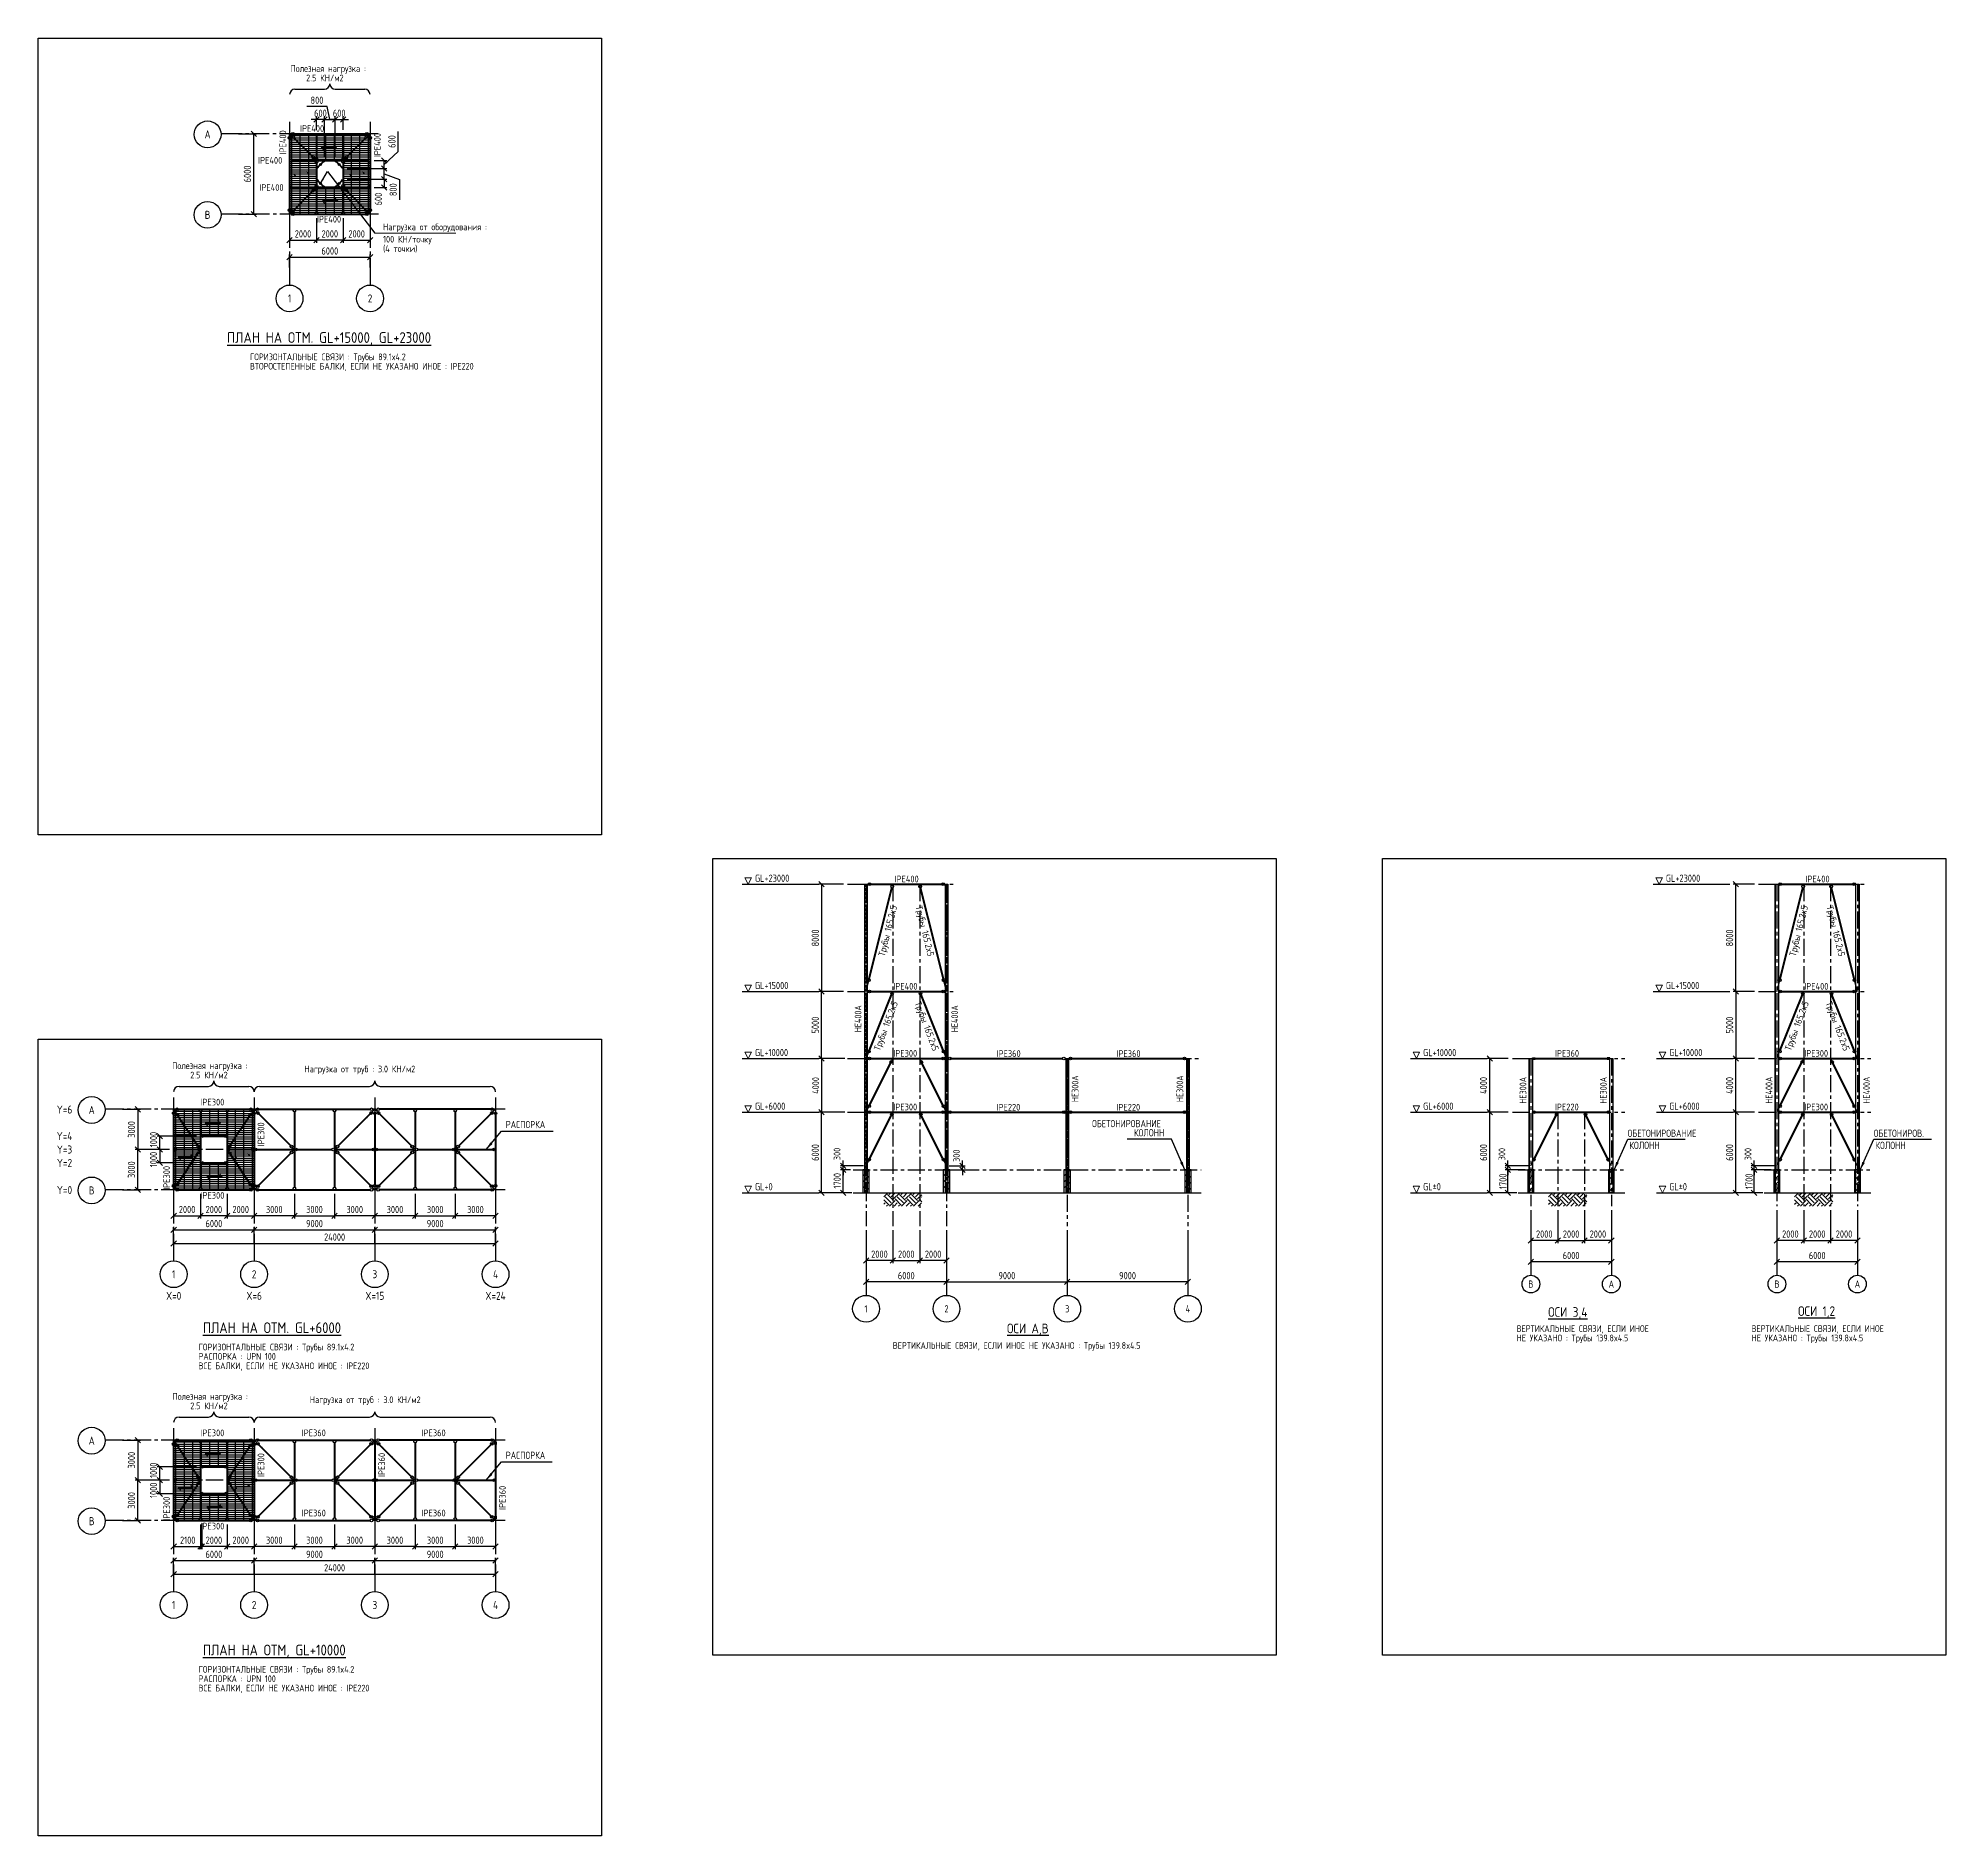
# Model space of a CAD drawing. Header units: millimetres. Extents: x 2309978 to 2584027, y 1315575 to 1485433.
# Drawn here: x 2441784 to 2584027, y 1351380 to 1485433 of the extents above; entities that cross this region are included whole.
import ezdxf
from ezdxf.enums import TextEntityAlignment as Align

# ---------------------------------------------------------------- set-up
doc = ezdxf.new("R2010")
doc.units = ezdxf.units.MM
doc.header["$LTSCALE"] = 40
doc.linetypes.add('CENTER', pattern=[50.8, 31.75, -6.35, 6.35, -6.35])
doc.linetypes.add('HIDDEN', pattern=[0.375, 0.25, -0.125])
for name, color, linetype in [('Brace', 30, 'Continuous'), ('center line', 1, 'CENTER'), ('column', 6, 'Continuous'), ('DIM', 2, 'Continuous'), ('dimension', 3, 'Continuous'), ('ENCASEMENT', 8, 'Continuous'), ('Girder', 4, 'Continuous'), ('HATCH', 8, 'Continuous'), ('pedestal', 2, 'Continuous'), ('Restrained member', 210, 'Continuous'), ('STEEL MEMBER', 7, 'Continuous'), ('SYMBOL', 3, 'Continuous'), ('text', 2, 'Continuous')]:
    doc.layers.add(name, color=color, linetype=linetype)
doc.styles.add('1-200', font='romans.shx', dxfattribs={"width": 0.82, "height": 500})
doc.styles.add('DIM', font='romans.shx', dxfattribs={"width": 0.8})
doc.styles.add('ROMAND', font='romand.shx', dxfattribs={"width": 0.82})
doc.dimstyles.new('D200', dxfattribs={"dimscale": 200, "dimtxt": 2.7, "dimasz": 2, "dimexe": 1, "dimexo": 1.5, "dimgap": 1, "dimtad": 1, "dimdec": 0, "dimzin": 0, "dimdsep": 46, "dimtxsty": 'Standard', "dimblk": 'OBLIQUE', "dimcen": 0, "dimclrd": 3, "dimclre": 1, "dimclrt": 2, "dimadec": 0, "dimazin": 0, "dimtfac": 1, "dimtdec": 0, "dimtix": 1, "dimtmove": 2, "dimatfit": 3, "dimfxl": 0.5, "dimtolj": 1, "dimtzin": 0, "dimarcsym": 0})
doc.dimstyles.new('DIM-200', dxfattribs={"dimscale": 200, "dimtxt": 2.5, "dimasz": 2, "dimexe": 1, "dimexo": 1, "dimgap": 1, "dimtad": 1, "dimdec": 0, "dimzin": 0, "dimdsep": 46, "dimtxsty": 'DIM', "dimblk": 'OBLIQUE', "dimcen": 0, "dimclrd": 3, "dimclre": 3, "dimclrt": 2, "dimadec": 0, "dimazin": 0, "dimtfac": 1, "dimtdec": 0, "dimtix": 1, "dimtmove": 2, "dimatfit": 0, "dimfxl": 1, "dimtolj": 1, "dimtzin": 0, "dimarcsym": 0})
pattern_1 = [(270, (1170636.8017, 3876066.5245), (0.79375, -1e-16), []), (360, (1170636.8017, 3876066.5245), (8e-16, 3.175), [])]

msp = doc.modelspace()

# ---------------------------------------------------------------- texts
at = {"layer": 'STEEL MEMBER', "style": '1-200'}
for s, width, p in [('Полезная нагрузка :', 0.8, (2460599.4, 1482919.1)), ('2.5 КН/м2', 0.8, (2461769.4, 1482219.1)), ('Нагрузка от оборудования :', 0.8, (2467501.8, 1471107.5)), ('100 КН/точку', 0.8, (2467501.8, 1470190.3)), ('(4 точки)', 0.8, (2467501.8, 1469490.3)), ('ВТОРОСТЕПЕННЫЕ БАЛКИ, ЕСЛИ НЕ УКАЗАНО ИНОЕ : IPE220', 0.82, (2457576, 1460718.3)), ('ГОРИЗОНТАЛЬНЫЕ СВЯЗИ : Трубы 89.1x4.2', 0.82, (2457576, 1461418.3)), ('Полезная нагрузка :', 0.8, (2451775.9, 1408558.7)), ('2.5 КН/м2 ', 0.8, (2453125.9, 1407858.7)), ('Нагрузка от труб : 3.0 КН/м2 ', 0.8, (2461639.8, 1408312.5)), ('ВЕРТИКАЛЬНЫЕ СВЯЗИ, ЕСЛИ ИНОЕ', 0.82, (2552019.7, 1388957)), ('НЕ УКАЗАНО : Трубы 139.8x4.5', 0.82, (2552019.7, 1388257)), ('ВЕРТИКАЛЬНЫЕ СВЯЗИ, ЕСЛИ ИНОЕ', 0.82, (2569539.7, 1388957)), ('НЕ УКАЗАНО : Трубы 139.8x4.5', 0.82, (2569539.7, 1388257)), ('РАСПОРКА : UPN 100', 0.82, (2453743.7, 1386879.5)), ('ГОРИЗОНТАЛЬНЫЕ СВЯЗИ : Трубы 89.1x4.2', 0.82, (2453743.7, 1387579.5)), ('ВЕРТИКАЛЬНЫЕ СВЯЗИ, ЕСЛИ ИНОЕ НЕ УКАЗАНО : Трубы 139.8x4.5', 0.82, (2505507.7, 1387694.2)), ('ВСЕ БАЛКИ, ЕСЛИ НЕ УКАЗАНО ИНОЕ : IPE220', 0.82, (2453743.7, 1386179.5)), ('Полезная нагрузка :', 0.8, (2451795.9, 1383896)), ('Нагрузка от труб : 3.0 КН/м2 ', 0.8, (2462039.8, 1383649.8)), ('2.5 КН/м2 ', 0.8, (2453125.9, 1383196)), ('РАСПОРКА : UPN 100', 0.82, (2453743.7, 1362846.7)), ('ГОРИЗОНТАЛЬНЫЕ СВЯЗИ : Трубы 89.1x4.2', 0.82, (2453743.7, 1363546.7)), ('ВСЕ БАЛКИ, ЕСЛИ НЕ УКАЗАНО ИНОЕ : IPE220', 0.82, (2453743.7, 1362146.7))]:
    msp.add_text(s, height=500, dxfattribs=dict(at, width=width)).set_placement(p)
at = {"layer": 'STEEL MEMBER', "linetype": 'ByBlock', "style": '1-200'}
for s, rotation, width, p in [('IPE400', 90, 0.75, (2460279, 1476763.4)), ('IPE400', 90, 0.75, (2467330, 1476562.3)), ('Трубы 165.2x5', 76.172835, 0.75, (2504911.6, 1416936.8)), ('Трубы 165.2x5', 283.827165, 0.75, (2507198.4, 1420664.8)), ('Трубы 165.2x5', 76.172835, 0.75, (2572832, 1416936.8)), ('Трубы 165.2x5', 283.827165, 0.75, (2575118.8, 1420664.8)), ('HE400A', 90, 0.82, (2503171.9, 1411303.8)), ('Трубы 165.2x5', 69.317283, 0.75, (2504544, 1409885)), ('Трубы 165.2x5', 290.682717, 0.75, (2507127.6, 1413476.8)), ('HE400A', 90, 0.82, (2510373.4, 1411303.8)), ('Трубы 165.2x5', 69.317283, 0.75, (2572464.4, 1409885)), ('Трубы 165.2x5', 290.682717, 0.75, (2575048, 1413476.8)), ('HE300A', 90, 0.82, (2519355.3, 1406095.7)), ('HE300A', 90, 0.82, (2527162.8, 1406095.7)), ('HE300A', 90, 0.82, (2552743.4, 1405978.3)), ('HE300A', 90, 0.82, (2558745.5, 1405978.3)), ('HE400A', 90, 0.82, (2571092.4, 1405978.3)), ('HE400A', 90, 0.82, (2578361.1, 1405978.3)), ('IPE300', 90, 0.75, (2458646.7, 1402805.7)), ('IPE300', 90, 0.75, (2451611.1, 1399557.5)), ('IPE300', 90, 0.75, (2458646.7, 1378142.9)), ('IPE360', 90, 0.75, (2467655.2, 1378142.9)), ('IPE360', 90, 0.75, (2476655.2, 1375688.7)), ('IPE300', 90, 0.75, (2451611.1, 1374894.7))]:
    msp.add_text(s, height=500, rotation=rotation, dxfattribs=dict(at, width=width)).set_placement(p)
at = {"layer": 'STEEL MEMBER', "linetype": 'ByBlock', "style": '1-200', "width": 0.75}
for s, p in [('IPE400', (2461310.2, 1478446.5)), ('IPE400', (2458185.4, 1476071.6)), ('IPE400', (2458283.9, 1474046)), ('IPE400', (2462575.2, 1471681.8)), ('IPE400', (2505640.7, 1422481.3)), ('IPE400', (2573561.2, 1422481.3)), ('IPE400', (2505550, 1414481.3)), ('IPE400', (2573470.4, 1414481.3)), ('IPE300', (2505550, 1409481.3)), ('IPE360', (2513247.1, 1409462.9)), ('IPE360', (2522187.1, 1409462.9)), ('IPE360', (2554883, 1409481.3)), ('IPE300', (2573470.4, 1409481.3)), ('IPE300', (2453890.7, 1405842.8)), ('IPE300', (2505550, 1405481.3)), ('IPE220', (2513247.1, 1405462.9)), ('IPE220', (2522187.1, 1405462.9)), ('IPE220', (2554883, 1405481.3)), ('IPE300', (2573470.4, 1405481.3)), ('IPE300', (2453890.7, 1398886.9)), ('IPE300', (2453890.7, 1381180.1)), ('IPE360', (2461439.1, 1381180.1)), ('IPE360', (2470372.1, 1381180.1)), ('IPE360', (2461439.1, 1375201.8)), ('IPE360', (2470372.1, 1375201.8)), ('IPE300', (2453890.7, 1374224.1))]:
    msp.add_text(s, height=500, dxfattribs=at).set_placement(p)
at = {"layer": 'SYMBOL', "color": 2, "linetype": 'Continuous', "style": 'DIM', "width": 0.8}
for s, p in [('A', (2454418.8, 1478257.6)), ('B', (2454418.8, 1472257.6)), ('1', (2460531.8, 1466022.5)), ('2', (2466531.8, 1466022.5)), ('A', (2445775.3, 1405507.5)), ('B', (2445775.3, 1399507.5)), ('1', (2451888.3, 1393259.7)), ('2', (2457888.3, 1393259.7)), ('3', (2466888.3, 1393259.7)), ('4', (2475888.3, 1393259.7)), ('A', (2445775.3, 1380844.7)), ('B', (2445775.3, 1374844.7)), ('1', (2451888.3, 1368597)), ('2', (2457888.3, 1368597)), ('3', (2466888.3, 1368597)), ('4', (2475888.3, 1368597))]:
    msp.add_text(s, height=600, dxfattribs=at).set_placement(p, align=Align.MIDDLE_CENTER)
at = {"layer": 'SYMBOL', "color": 1, "linetype": 'Continuous', "style": 'DIM', "width": 0.8}
for s, p in [('Y=6', (2443750, 1405540)), ('Y=4', (2443750, 1403562.1)), ('Y=3', (2443750, 1402557.5)), ('Y=2', (2443750, 1401559.8)), ('Y=0', (2443750, 1399540)), ('X=0', (2451888.3, 1391649.7)), ('X=6', (2457888.3, 1391649.7)), ('X=15', (2466888.3, 1391649.7)), ('X=24', (2475888.3, 1391649.7))]:
    msp.add_text(s, height=600, dxfattribs=at).set_placement(p, align=Align.MIDDLE_CENTER)
at = {"layer": 'SYMBOL', "color": 2, "linetype": 'Continuous', "ltscale": 100, "style": 'DIM', "width": 0.8}
for s, p in [('B', (2553085.2, 1392525)), ('A', (2559085.2, 1392525)), ('B', (2571434.2, 1392525)), ('A', (2577434.2, 1392525)), ('1', (2503513.8, 1390685)), ('2', (2509513.8, 1390685)), ('3', (2518513.8, 1390685)), ('4', (2527513.8, 1390685))]:
    msp.add_text(s, height=540, dxfattribs=at).set_placement(p, align=Align.MIDDLE_CENTER)
at = {"layer": 'text', "color": 2, "ltscale": 30, "style": 'ROMAND', "width": 0.82}
for s, height, p in [('%%UПЛАН НА ОТМ. GL+15000, GL+23000', 800, (2455871.7, 1462708.4)), ('%%UОСИ 3,4', 720, (2554378.6, 1390082.5)), ('%%UОСИ 1,2', 720, (2573009.9, 1390149.7)), ('%%UПЛАН НА ОТМ. GL+6000', 800, (2454064.4, 1388869.6)), ('%%UОСИ A,B', 720, (2514025.5, 1388859.2)), ('%%UПЛАН НА ОТМ, GL+10000', 800, (2454064.4, 1364836.8))]:
    msp.add_text(s, height=height, dxfattribs=at).set_placement(p)
at = {"layer": 'text', "ltscale": 100, "style": 'DIM', "width": 0.8}
for s, p in [('GL+23000', (2495231.9, 1422519.2, -2646559.1)), ('GL+23000', (2563152.4, 1422519.2, -2646559.1)), ('GL+15000', (2495231.9, 1414519.2, -2646559.1)), ('GL+15000', (2563152.4, 1414519.2, -2646559.1)), ('GL+10000', (2495231.9, 1409519.2, -2646559.1)), ('GL+10000', (2545053.3, 1409519.2, -2646559.1)), ('GL+10000', (2563402.3, 1409519.2, -2646559.1)), ('GL+6000', (2495231.9, 1405519.2, -2646559.1)), ('GL+6000', (2545053.3, 1405519.2, -2646559.1)), ('GL+6000', (2563402.3, 1405519.2, -2646559.1)), ('РАСПОРКА', (2476645.5, 1404151.1)), ('GL+0', (2495231.9, 1399519.2, -2646559.1)), ('GL%%P0', (2545053.3, 1399519.2, -2646559.1)), ('GL%%P0', (2563402.3, 1399519.2, -2646559.1)), ('РАСПОРКА', (2476645.5, 1379488.4))]:
    msp.add_text(s, height=540, dxfattribs=at).set_placement(p)
for s, p in [('ОБЕТОНИРОВАНИЕ', (2520368.7, 1404223.4)), ('КОЛОНН', (2523495.3, 1403541.5)), ('ОБЕТОНИРОВАНИЕ', (2560300, 1403500)), ('ОБЕТОНИРОВ.', (2578649, 1403500)), ('КОЛОНН', (2560430, 1402600)), ('КОЛОНН', (2578779, 1402600))]:
    msp.add_text(s, height=540, rotation=360, dxfattribs=at).set_placement(p)

# ---------------------------------------------------------------- blocks, each defined once
blk = doc.blocks.new('_OBLIQUE')
at = {"color": 0, "linetype": 'ByBlock'}
blk.add_line((-0.5, -0.5), (0.5, 0.5), dxfattribs=at)
blk = doc.blocks.new('*D1')
at = {"layer": 'Defpoints', "color": 0, "linetype": 'Continuous', "transparency": 16777216}
for p in [(2475888, 1395560), (2451888, 1395260), (2475888, 1395260)]:
    blk.add_point(p, dxfattribs=at)
at = {"layer": 'DIM', "color": 1, "linetype": 'Continuous', "lineweight": -2, "transparency": 16777216}
for p, q in [((2451888, 1395560), (2451888, 1395760)), ((2475888, 1395560), (2475888, 1395760))]:
    blk.add_line(p, q, dxfattribs=at)
at = {"layer": 'DIM', "color": 3, "linetype": 'Continuous', "lineweight": -2, "transparency": 16777216}
blk.add_line((2451888, 1395560), (2475888, 1395560), dxfattribs=at)
at = {"layer": 'DIM', "color": 3, "linetype": 'Continuous', "lineweight": -2, "transparency": 16777216, "xscale": 400, "yscale": 400, "zscale": 400, "rotation": 180}
blk.add_blockref('_OBLIQUE', (2451888, 1395560), dxfattribs=at)
at = {"layer": 'DIM', "color": 3, "linetype": 'Continuous', "lineweight": -2, "transparency": 16777216, "xscale": 400, "yscale": 400, "zscale": 400}
blk.add_blockref('_OBLIQUE', (2475888, 1395560), dxfattribs=at)
at = {"layer": 'DIM', "color": 2, "linetype": 'Continuous', "lineweight": 0, "transparency": 16777216, "insert": (2463888, 1396030), "char_height": 540, "attachment_point": 5, "style": 'DIM'}
blk.add_mtext('\\A1;24000', dxfattribs=at)
blk = doc.blocks.new('*D2')
at = {"layer": 'Defpoints', "color": 0, "linetype": 'Continuous', "transparency": 16777216}
for p in [(2457888, 1396566), (2451888, 1395260), (2457888, 1395260)]:
    blk.add_point(p, dxfattribs=at)
at = {"layer": 'DIM', "color": 1, "linetype": 'Continuous', "lineweight": -2, "transparency": 16777216}
for p, q in [((2451888, 1395560), (2451888, 1396766)), ((2457888, 1395560), (2457888, 1396766))]:
    blk.add_line(p, q, dxfattribs=at)
at = {"layer": 'DIM', "color": 3, "linetype": 'Continuous', "lineweight": -2, "transparency": 16777216}
blk.add_line((2451888, 1396566), (2457888, 1396566), dxfattribs=at)
at = {"layer": 'DIM', "color": 3, "linetype": 'Continuous', "lineweight": -2, "transparency": 16777216, "xscale": 400, "yscale": 400, "zscale": 400, "rotation": 180}
blk.add_blockref('_OBLIQUE', (2451888, 1396566), dxfattribs=at)
at = {"layer": 'DIM', "color": 3, "linetype": 'Continuous', "lineweight": -2, "transparency": 16777216, "xscale": 400, "yscale": 400, "zscale": 400}
blk.add_blockref('_OBLIQUE', (2457888, 1396566), dxfattribs=at)
at = {"layer": 'DIM', "color": 2, "linetype": 'Continuous', "lineweight": 0, "transparency": 16777216, "insert": (2454888, 1397036), "char_height": 540, "attachment_point": 5, "style": 'DIM'}
blk.add_mtext('\\A1;6000', dxfattribs=at)
blk = doc.blocks.new('*D3')
at = {"layer": 'Defpoints', "color": 0, "linetype": 'Continuous', "transparency": 16777216}
for p in [(2466888, 1396566), (2457888, 1395260), (2466888, 1395260)]:
    blk.add_point(p, dxfattribs=at)
at = {"layer": 'DIM', "color": 1, "linetype": 'Continuous', "lineweight": -2, "transparency": 16777216}
for p, q in [((2457888, 1395560), (2457888, 1396766)), ((2466888, 1395560), (2466888, 1396766))]:
    blk.add_line(p, q, dxfattribs=at)
at = {"layer": 'DIM', "color": 3, "linetype": 'Continuous', "lineweight": -2, "transparency": 16777216}
blk.add_line((2457888, 1396566), (2466888, 1396566), dxfattribs=at)
at = {"layer": 'DIM', "color": 3, "linetype": 'Continuous', "lineweight": -2, "transparency": 16777216, "xscale": 400, "yscale": 400, "zscale": 400, "rotation": 180}
blk.add_blockref('_OBLIQUE', (2457888, 1396566), dxfattribs=at)
at = {"layer": 'DIM', "color": 3, "linetype": 'Continuous', "lineweight": -2, "transparency": 16777216, "xscale": 400, "yscale": 400, "zscale": 400}
blk.add_blockref('_OBLIQUE', (2466888, 1396566), dxfattribs=at)
at = {"layer": 'DIM', "color": 2, "linetype": 'Continuous', "lineweight": 0, "transparency": 16777216, "insert": (2462388, 1397036), "char_height": 540, "attachment_point": 5, "style": 'DIM'}
blk.add_mtext('\\A1;9000', dxfattribs=at)
blk = doc.blocks.new('*D4')
at = {"layer": 'Defpoints', "color": 0, "linetype": 'Continuous', "transparency": 16777216}
for p in [(2475888, 1396566), (2466888, 1395260), (2475888, 1395260)]:
    blk.add_point(p, dxfattribs=at)
at = {"layer": 'DIM', "color": 1, "linetype": 'Continuous', "lineweight": -2, "transparency": 16777216}
for p, q in [((2466888, 1395560), (2466888, 1396766)), ((2475888, 1395560), (2475888, 1396766))]:
    blk.add_line(p, q, dxfattribs=at)
at = {"layer": 'DIM', "color": 3, "linetype": 'Continuous', "lineweight": -2, "transparency": 16777216}
blk.add_line((2466888, 1396566), (2475888, 1396566), dxfattribs=at)
at = {"layer": 'DIM', "color": 3, "linetype": 'Continuous', "lineweight": -2, "transparency": 16777216, "xscale": 400, "yscale": 400, "zscale": 400, "rotation": 180}
blk.add_blockref('_OBLIQUE', (2466888, 1396566), dxfattribs=at)
at = {"layer": 'DIM', "color": 3, "linetype": 'Continuous', "lineweight": -2, "transparency": 16777216, "xscale": 400, "yscale": 400, "zscale": 400}
blk.add_blockref('_OBLIQUE', (2475888, 1396566), dxfattribs=at)
at = {"layer": 'DIM', "color": 2, "linetype": 'Continuous', "lineweight": 0, "transparency": 16777216, "insert": (2471388, 1397036), "char_height": 540, "attachment_point": 5, "style": 'DIM'}
blk.add_mtext('\\A1;9000', dxfattribs=at)
blk = doc.blocks.new('*D5')
at = {"layer": 'Defpoints', "color": 0, "linetype": 'Continuous', "transparency": 16777216}
for p in [(2449212, 1402557), (2451888, 1402557), (2447775, 1399557)]:
    blk.add_point(p, dxfattribs=at)
at = {"layer": 'DIM', "color": 1, "linetype": 'Continuous', "lineweight": -2, "transparency": 16777216}
for p, q in [((2451588, 1402557), (2449012, 1402557)), ((2448075, 1399557), (2449412, 1399557))]:
    blk.add_line(p, q, dxfattribs=at)
at = {"layer": 'DIM', "color": 3, "linetype": 'Continuous', "lineweight": -2, "transparency": 16777216}
blk.add_line((2449212, 1399557), (2449212, 1402557), dxfattribs=at)
at = {"layer": 'DIM', "color": 3, "linetype": 'Continuous', "lineweight": -2, "transparency": 16777216, "xscale": 400, "yscale": 400, "zscale": 400}
for p, rotation in [((2449212, 1402557), 90), ((2449212, 1399557), 270)]:
    blk.add_blockref('_OBLIQUE', p, dxfattribs=dict(at, rotation=rotation))
at = {"layer": 'DIM', "color": 2, "linetype": 'Continuous', "lineweight": 0, "transparency": 16777216, "insert": (2448742, 1401057), "char_height": 540, "attachment_point": 5, "rotation": 90, "style": 'DIM'}
blk.add_mtext('\\A1;3000', dxfattribs=at)
blk = doc.blocks.new('*D6')
at = {"layer": 'Defpoints', "color": 0, "linetype": 'Continuous', "lineweight": 60, "transparency": 16777216}
for p in [(2460532, 1468023), (2466532, 1469092), (2466532, 1468023)]:
    blk.add_point(p, dxfattribs=at)
at = {"layer": 'DIM', "color": 1, "linetype": 'Continuous', "lineweight": -2, "transparency": 16777216}
for p, q in [((2460532, 1468323), (2460532, 1469292)), ((2466532, 1468323), (2466532, 1469292))]:
    blk.add_line(p, q, dxfattribs=at)
at = {"layer": 'DIM', "color": 3, "linetype": 'Continuous', "lineweight": -2, "transparency": 16777216}
blk.add_line((2460532, 1469092), (2466532, 1469092), dxfattribs=at)
at = {"layer": 'DIM', "color": 3, "linetype": 'Continuous', "lineweight": -2, "transparency": 16777216, "xscale": 400, "yscale": 400, "zscale": 400, "rotation": 180}
blk.add_blockref('_OBLIQUE', (2460532, 1469092), dxfattribs=at)
at = {"layer": 'DIM', "color": 3, "linetype": 'Continuous', "lineweight": -2, "transparency": 16777216, "xscale": 400, "yscale": 400, "zscale": 400}
blk.add_blockref('_OBLIQUE', (2466532, 1469092), dxfattribs=at)
at = {"layer": 'DIM', "color": 2, "linetype": 'Continuous', "lineweight": 0, "transparency": 16777216, "insert": (2463532, 1469562), "char_height": 540, "attachment_point": 5, "style": 'DIM'}
blk.add_mtext('\\A1;6000', dxfattribs=at)
blk = doc.blocks.new('*D7')
at = {"layer": 'Defpoints', "color": 0, "linetype": 'Continuous', "lineweight": 60, "transparency": 16777216}
for p in [(2456419, 1478308), (2457856, 1478308), (2456419, 1472308)]:
    blk.add_point(p, dxfattribs=at)
at = {"layer": 'DIM', "color": 1, "linetype": 'Continuous', "lineweight": -2, "transparency": 16777216}
for p, q in [((2456719, 1478308), (2458056, 1478308)), ((2456719, 1472308), (2458056, 1472308))]:
    blk.add_line(p, q, dxfattribs=at)
at = {"layer": 'DIM', "color": 3, "linetype": 'Continuous', "lineweight": -2, "transparency": 16777216}
blk.add_line((2457856, 1472308), (2457856, 1478308), dxfattribs=at)
at = {"layer": 'DIM', "color": 3, "linetype": 'Continuous', "lineweight": -2, "transparency": 16777216, "xscale": 400, "yscale": 400, "zscale": 400}
for p, rotation in [((2457856, 1478308), 90), ((2457856, 1472308), 270)]:
    blk.add_blockref('_OBLIQUE', p, dxfattribs=dict(at, rotation=rotation))
at = {"layer": 'DIM', "color": 2, "linetype": 'Continuous', "lineweight": 0, "transparency": 16777216, "insert": (2457386, 1475308), "char_height": 540, "attachment_point": 5, "rotation": 90, "style": 'DIM'}
blk.add_mtext('\\A1;6000', dxfattribs=at)
blk = doc.blocks.new('*D8')
at = {"layer": 'Defpoints', "color": 0, "linetype": 'Continuous', "transparency": 16777216}
for p in [(2451888, 1399435), (2453888, 1399557), (2453888, 1397617)]:
    blk.add_point(p, dxfattribs=at)
at = {"layer": 'DIM', "color": 1, "linetype": 'Continuous', "lineweight": -2, "transparency": 16777216}
for p, q in [((2451888, 1399135), (2451888, 1397417)), ((2453888, 1399257), (2453888, 1397417))]:
    blk.add_line(p, q, dxfattribs=at)
at = {"layer": 'DIM', "color": 3, "linetype": 'Continuous', "lineweight": -2, "transparency": 16777216}
blk.add_line((2451888, 1397617), (2453888, 1397617), dxfattribs=at)
at = {"layer": 'DIM', "color": 3, "linetype": 'Continuous', "lineweight": -2, "transparency": 16777216, "xscale": 400, "yscale": 400, "zscale": 400, "rotation": 180}
blk.add_blockref('_OBLIQUE', (2451888, 1397617), dxfattribs=at)
at = {"layer": 'DIM', "color": 3, "linetype": 'Continuous', "lineweight": -2, "transparency": 16777216, "xscale": 400, "yscale": 400, "zscale": 400}
blk.add_blockref('_OBLIQUE', (2453888, 1397617), dxfattribs=at)
at = {"layer": 'DIM', "color": 2, "linetype": 'Continuous', "lineweight": 0, "transparency": 16777216, "insert": (2452888, 1398087), "char_height": 540, "attachment_point": 5, "style": 'DIM'}
blk.add_mtext('\\A1;2000', dxfattribs=at)
blk = doc.blocks.new('*D9')
at = {"layer": 'Defpoints', "color": 0, "linetype": 'Continuous', "transparency": 16777216}
for p in [(2453888, 1399557), (2455888, 1399557), (2453888, 1397617)]:
    blk.add_point(p, dxfattribs=at)
at = {"layer": 'DIM', "color": 1, "linetype": 'Continuous', "lineweight": -2, "transparency": 16777216}
for p, q in [((2453888, 1399257), (2453888, 1397417)), ((2455888, 1399257), (2455888, 1397417))]:
    blk.add_line(p, q, dxfattribs=at)
at = {"layer": 'DIM', "color": 3, "linetype": 'Continuous', "lineweight": -2, "transparency": 16777216}
blk.add_line((2455888, 1397617), (2453888, 1397617), dxfattribs=at)
at = {"layer": 'DIM', "color": 3, "linetype": 'Continuous', "lineweight": -2, "transparency": 16777216, "xscale": 400, "yscale": 400, "zscale": 400, "rotation": 180}
blk.add_blockref('_OBLIQUE', (2453888, 1397617), dxfattribs=at)
at = {"layer": 'DIM', "color": 3, "linetype": 'Continuous', "lineweight": -2, "transparency": 16777216, "xscale": 400, "yscale": 400, "zscale": 400}
blk.add_blockref('_OBLIQUE', (2455888, 1397617), dxfattribs=at)
at = {"layer": 'DIM', "color": 2, "linetype": 'Continuous', "lineweight": 0, "transparency": 16777216, "insert": (2454888, 1398087), "char_height": 540, "attachment_point": 5, "style": 'DIM'}
blk.add_mtext('\\A1;2000', dxfattribs=at)
blk = doc.blocks.new('*D10')
at = {"layer": 'Defpoints', "color": 0, "linetype": 'Continuous', "transparency": 16777216}
for p in [(2455888, 1399557), (2457888, 1399557), (2457888, 1397617)]:
    blk.add_point(p, dxfattribs=at)
at = {"layer": 'DIM', "color": 1, "linetype": 'Continuous', "lineweight": -2, "transparency": 16777216}
for p, q in [((2455888, 1399257), (2455888, 1397417)), ((2457888, 1399257), (2457888, 1397417))]:
    blk.add_line(p, q, dxfattribs=at)
at = {"layer": 'DIM', "color": 3, "linetype": 'Continuous', "lineweight": -2, "transparency": 16777216}
blk.add_line((2455888, 1397617), (2457888, 1397617), dxfattribs=at)
at = {"layer": 'DIM', "color": 3, "linetype": 'Continuous', "lineweight": -2, "transparency": 16777216, "xscale": 400, "yscale": 400, "zscale": 400, "rotation": 180}
blk.add_blockref('_OBLIQUE', (2455888, 1397617), dxfattribs=at)
at = {"layer": 'DIM', "color": 3, "linetype": 'Continuous', "lineweight": -2, "transparency": 16777216, "xscale": 400, "yscale": 400, "zscale": 400}
blk.add_blockref('_OBLIQUE', (2457888, 1397617), dxfattribs=at)
at = {"layer": 'DIM', "color": 2, "linetype": 'Continuous', "lineweight": 0, "transparency": 16777216, "insert": (2456888, 1398087), "char_height": 540, "attachment_point": 5, "style": 'DIM'}
blk.add_mtext('\\A1;2000', dxfattribs=at)
blk = doc.blocks.new('*D11')
at = {"layer": 'Defpoints', "color": 0, "linetype": 'Continuous', "transparency": 16777216}
for p in [(2457888, 1399557), (2460888, 1399557), (2457888, 1397617)]:
    blk.add_point(p, dxfattribs=at)
at = {"layer": 'DIM', "color": 1, "linetype": 'Continuous', "lineweight": -2, "transparency": 16777216}
for p, q in [((2457888, 1399257), (2457888, 1397417)), ((2460888, 1399257), (2460888, 1397417))]:
    blk.add_line(p, q, dxfattribs=at)
at = {"layer": 'DIM', "color": 3, "linetype": 'Continuous', "lineweight": -2, "transparency": 16777216}
blk.add_line((2460888, 1397617), (2457888, 1397617), dxfattribs=at)
at = {"layer": 'DIM', "color": 3, "linetype": 'Continuous', "lineweight": -2, "transparency": 16777216, "xscale": 400, "yscale": 400, "zscale": 400}
for p, rotation in [((2457888, 1397617), 180.0000000004132), ((2460888, 1397617), 4.131894826286953e-10)]:
    blk.add_blockref('_OBLIQUE', p, dxfattribs=dict(at, rotation=rotation))
at = {"layer": 'DIM', "color": 2, "linetype": 'Continuous', "lineweight": 0, "transparency": 16777216, "insert": (2459388, 1398087), "char_height": 540, "attachment_point": 5, "style": 'DIM'}
blk.add_mtext('\\A1;3000', dxfattribs=at)
blk = doc.blocks.new('*D12')
at = {"layer": 'Defpoints', "color": 0, "linetype": 'Continuous', "transparency": 16777216}
for p in [(2460888, 1399557), (2463888, 1399557), (2463888, 1397617)]:
    blk.add_point(p, dxfattribs=at)
at = {"layer": 'DIM', "color": 1, "linetype": 'Continuous', "lineweight": -2, "transparency": 16777216}
for p, q in [((2460888, 1399257), (2460888, 1397417)), ((2463888, 1399257), (2463888, 1397417))]:
    blk.add_line(p, q, dxfattribs=at)
at = {"layer": 'DIM', "color": 3, "linetype": 'Continuous', "lineweight": -2, "transparency": 16777216}
blk.add_line((2460888, 1397617), (2463888, 1397617), dxfattribs=at)
at = {"layer": 'DIM', "color": 3, "linetype": 'Continuous', "lineweight": -2, "transparency": 16777216, "xscale": 400, "yscale": 400, "zscale": 400, "rotation": 180}
blk.add_blockref('_OBLIQUE', (2460888, 1397617), dxfattribs=at)
at = {"layer": 'DIM', "color": 3, "linetype": 'Continuous', "lineweight": -2, "transparency": 16777216, "xscale": 400, "yscale": 400, "zscale": 400}
blk.add_blockref('_OBLIQUE', (2463888, 1397617), dxfattribs=at)
at = {"layer": 'DIM', "color": 2, "linetype": 'Continuous', "lineweight": 0, "transparency": 16777216, "insert": (2462388, 1398087), "char_height": 540, "attachment_point": 5, "style": 'DIM'}
blk.add_mtext('\\A1;3000', dxfattribs=at)
blk = doc.blocks.new('*D13')
at = {"layer": 'Defpoints', "color": 0, "linetype": 'Continuous', "transparency": 16777216}
for p in [(2463888, 1399557), (2466888, 1399557), (2463888, 1397617)]:
    blk.add_point(p, dxfattribs=at)
at = {"layer": 'DIM', "color": 1, "linetype": 'Continuous', "lineweight": -2, "transparency": 16777216}
for p, q in [((2463888, 1399257), (2463888, 1397417)), ((2466888, 1399257), (2466888, 1397417))]:
    blk.add_line(p, q, dxfattribs=at)
at = {"layer": 'DIM', "color": 3, "linetype": 'Continuous', "lineweight": -2, "transparency": 16777216}
blk.add_line((2466888, 1397617), (2463888, 1397617), dxfattribs=at)
at = {"layer": 'DIM', "color": 3, "linetype": 'Continuous', "lineweight": -2, "transparency": 16777216, "xscale": 400, "yscale": 400, "zscale": 400}
for p, rotation in [((2463888, 1397617), 179.9999999996244), ((2466888, 1397617), 359.9999999996243)]:
    blk.add_blockref('_OBLIQUE', p, dxfattribs=dict(at, rotation=rotation))
at = {"layer": 'DIM', "color": 2, "linetype": 'Continuous', "lineweight": 0, "transparency": 16777216, "insert": (2465388, 1398087), "char_height": 540, "attachment_point": 5, "style": 'DIM'}
blk.add_mtext('\\A1;3000', dxfattribs=at)
blk = doc.blocks.new('*D14')
at = {"layer": 'Defpoints', "color": 0, "linetype": 'Continuous', "transparency": 16777216}
for p in [(2466888, 1399557), (2469888, 1399557), (2466888, 1397617)]:
    blk.add_point(p, dxfattribs=at)
at = {"layer": 'DIM', "color": 1, "linetype": 'Continuous', "lineweight": -2, "transparency": 16777216}
for p, q in [((2466888, 1399257), (2466888, 1397417)), ((2469888, 1399257), (2469888, 1397417))]:
    blk.add_line(p, q, dxfattribs=at)
at = {"layer": 'DIM', "color": 3, "linetype": 'Continuous', "lineweight": -2, "transparency": 16777216}
blk.add_line((2469888, 1397617), (2466888, 1397617), dxfattribs=at)
at = {"layer": 'DIM', "color": 3, "linetype": 'Continuous', "lineweight": -2, "transparency": 16777216, "xscale": 400, "yscale": 400, "zscale": 400}
for p, rotation in [((2466888, 1397617), 180.0000000004132), ((2469888, 1397617), 4.131894826286953e-10)]:
    blk.add_blockref('_OBLIQUE', p, dxfattribs=dict(at, rotation=rotation))
at = {"layer": 'DIM', "color": 2, "linetype": 'Continuous', "lineweight": 0, "transparency": 16777216, "insert": (2468388, 1398087), "char_height": 540, "attachment_point": 5, "style": 'DIM'}
blk.add_mtext('\\A1;3000', dxfattribs=at)
blk = doc.blocks.new('*D15')
at = {"layer": 'Defpoints', "color": 0, "linetype": 'Continuous', "transparency": 16777216}
for p in [(2469888, 1399557), (2472888, 1399557), (2472888, 1397617)]:
    blk.add_point(p, dxfattribs=at)
at = {"layer": 'DIM', "color": 1, "linetype": 'Continuous', "lineweight": -2, "transparency": 16777216}
for p, q in [((2469888, 1399257), (2469888, 1397417)), ((2472888, 1399257), (2472888, 1397417))]:
    blk.add_line(p, q, dxfattribs=at)
at = {"layer": 'DIM', "color": 3, "linetype": 'Continuous', "lineweight": -2, "transparency": 16777216}
blk.add_line((2469888, 1397617), (2472888, 1397617), dxfattribs=at)
at = {"layer": 'DIM', "color": 3, "linetype": 'Continuous', "lineweight": -2, "transparency": 16777216, "xscale": 400, "yscale": 400, "zscale": 400, "rotation": 180}
blk.add_blockref('_OBLIQUE', (2469888, 1397617), dxfattribs=at)
at = {"layer": 'DIM', "color": 3, "linetype": 'Continuous', "lineweight": -2, "transparency": 16777216, "xscale": 400, "yscale": 400, "zscale": 400}
blk.add_blockref('_OBLIQUE', (2472888, 1397617), dxfattribs=at)
at = {"layer": 'DIM', "color": 2, "linetype": 'Continuous', "lineweight": 0, "transparency": 16777216, "insert": (2471388, 1398087), "char_height": 540, "attachment_point": 5, "style": 'DIM'}
blk.add_mtext('\\A1;3000', dxfattribs=at)
blk = doc.blocks.new('*D16')
at = {"layer": 'Defpoints', "color": 0, "linetype": 'Continuous', "transparency": 16777216}
for p in [(2472888, 1399557), (2475888, 1399557), (2472888, 1397617)]:
    blk.add_point(p, dxfattribs=at)
at = {"layer": 'DIM', "color": 1, "linetype": 'Continuous', "lineweight": -2, "transparency": 16777216}
for p, q in [((2472888, 1399257), (2472888, 1397417)), ((2475888, 1399257), (2475888, 1397417))]:
    blk.add_line(p, q, dxfattribs=at)
at = {"layer": 'DIM', "color": 3, "linetype": 'Continuous', "lineweight": -2, "transparency": 16777216}
blk.add_line((2475888, 1397617), (2472888, 1397617), dxfattribs=at)
at = {"layer": 'DIM', "color": 3, "linetype": 'Continuous', "lineweight": -2, "transparency": 16777216, "xscale": 400, "yscale": 400, "zscale": 400}
for p, rotation in [((2472888, 1397617), 179.9999999996244), ((2475888, 1397617), 359.9999999996243)]:
    blk.add_blockref('_OBLIQUE', p, dxfattribs=dict(at, rotation=rotation))
at = {"layer": 'DIM', "color": 2, "linetype": 'Continuous', "lineweight": 0, "transparency": 16777216, "insert": (2474388, 1398087), "char_height": 540, "attachment_point": 5, "style": 'DIM'}
blk.add_mtext('\\A1;3000', dxfattribs=at)
blk = doc.blocks.new('*D17')
at = {"layer": 'Defpoints', "color": 0, "linetype": 'Continuous', "transparency": 16777216}
for p in [(2447775, 1405557), (2449212, 1402557), (2451888, 1402557)]:
    blk.add_point(p, dxfattribs=at)
at = {"layer": 'DIM', "color": 1, "linetype": 'Continuous', "lineweight": -2, "transparency": 16777216}
for p, q in [((2448075, 1405557), (2449412, 1405557)), ((2451588, 1402557), (2449012, 1402557))]:
    blk.add_line(p, q, dxfattribs=at)
at = {"layer": 'DIM', "color": 3, "linetype": 'Continuous', "lineweight": -2, "transparency": 16777216}
blk.add_line((2449212, 1405557), (2449212, 1402557), dxfattribs=at)
at = {"layer": 'DIM', "color": 3, "linetype": 'Continuous', "lineweight": -2, "transparency": 16777216, "xscale": 400, "yscale": 400, "zscale": 400}
for p, rotation in [((2449212, 1405557), 90), ((2449212, 1402557), 270)]:
    blk.add_blockref('_OBLIQUE', p, dxfattribs=dict(at, rotation=rotation))
at = {"layer": 'DIM', "color": 2, "linetype": 'Continuous', "lineweight": 0, "transparency": 16777216, "insert": (2448742, 1404057), "char_height": 540, "attachment_point": 5, "rotation": 90, "style": 'DIM'}
blk.add_mtext('\\A1;3000', dxfattribs=at)
blk = doc.blocks.new('*D18')
at = {"layer": 'Defpoints', "color": 0, "linetype": 'Continuous', "transparency": 16777216}
for p in [(2450859, 1403557), (2451888, 1402557), (2453888, 1403557)]:
    blk.add_point(p, dxfattribs=at)
at = {"layer": 'DIM', "color": 1, "linetype": 'Continuous', "lineweight": -2, "transparency": 16777216}
for p, q in [((2453588, 1403557), (2450659, 1403557)), ((2451588, 1402557), (2450659, 1402557))]:
    blk.add_line(p, q, dxfattribs=at)
at = {"layer": 'DIM', "color": 3, "linetype": 'Continuous', "lineweight": -2, "transparency": 16777216}
blk.add_line((2450859, 1402557), (2450859, 1403557), dxfattribs=at)
at = {"layer": 'DIM', "color": 3, "linetype": 'Continuous', "lineweight": -2, "transparency": 16777216, "xscale": 400, "yscale": 400, "zscale": 400}
for p, rotation in [((2450859, 1403557), 90), ((2450859, 1402557), 270)]:
    blk.add_blockref('_OBLIQUE', p, dxfattribs=dict(at, rotation=rotation))
at = {"layer": 'DIM', "color": 2, "linetype": 'Continuous', "lineweight": 0, "transparency": 16777216, "insert": (2450389, 1403304), "char_height": 540, "attachment_point": 5, "rotation": 90, "style": 'DIM'}
blk.add_mtext('\\A1;1000', dxfattribs=at)
blk = doc.blocks.new('*D19')
at = {"layer": 'Defpoints', "color": 0, "linetype": 'Continuous', "transparency": 16777216}
for p in [(2451888, 1402557), (2450859, 1401557), (2453888, 1401557)]:
    blk.add_point(p, dxfattribs=at)
at = {"layer": 'DIM', "color": 1, "linetype": 'Continuous', "lineweight": -2, "transparency": 16777216}
for p, q in [((2451588, 1402557), (2450659, 1402557)), ((2453588, 1401557), (2450659, 1401557))]:
    blk.add_line(p, q, dxfattribs=at)
at = {"layer": 'DIM', "color": 3, "linetype": 'Continuous', "lineweight": -2, "transparency": 16777216}
blk.add_line((2450859, 1402557), (2450859, 1401557), dxfattribs=at)
at = {"layer": 'DIM', "color": 3, "linetype": 'Continuous', "lineweight": -2, "transparency": 16777216, "xscale": 400, "yscale": 400, "zscale": 400}
for p, rotation in [((2450859, 1402557), 90), ((2450859, 1401557), 270)]:
    blk.add_blockref('_OBLIQUE', p, dxfattribs=dict(at, rotation=rotation))
at = {"layer": 'DIM', "color": 2, "linetype": 'Continuous', "lineweight": 0, "transparency": 16777216, "insert": (2450389, 1401811), "char_height": 540, "attachment_point": 5, "rotation": 90, "style": 'DIM'}
blk.add_mtext('\\A1;1000', dxfattribs=at)
blk = doc.blocks.new('*D22')
at = {"layer": 'Defpoints', "color": 0, "linetype": 'Continuous', "lineweight": 60, "transparency": 16777216}
for p in [(2462532, 1472307), (2460532, 1472186), (2462532, 1470367)]:
    blk.add_point(p, dxfattribs=at)
at = {"layer": 'DIM', "color": 1, "linetype": 'Continuous', "lineweight": -2, "transparency": 16777216}
for p, q in [((2460532, 1471886), (2460532, 1470167)), ((2462532, 1472007), (2462532, 1470167))]:
    blk.add_line(p, q, dxfattribs=at)
at = {"layer": 'DIM', "color": 3, "linetype": 'Continuous', "lineweight": -2, "transparency": 16777216}
blk.add_line((2460532, 1470367), (2462532, 1470367), dxfattribs=at)
at = {"layer": 'DIM', "color": 3, "linetype": 'Continuous', "lineweight": -2, "transparency": 16777216, "xscale": 400, "yscale": 400, "zscale": 400, "rotation": 180}
blk.add_blockref('_OBLIQUE', (2460532, 1470367), dxfattribs=at)
at = {"layer": 'DIM', "color": 3, "linetype": 'Continuous', "lineweight": -2, "transparency": 16777216, "xscale": 400, "yscale": 400, "zscale": 400}
blk.add_blockref('_OBLIQUE', (2462532, 1470367), dxfattribs=at)
at = {"layer": 'DIM', "color": 2, "linetype": 'Continuous', "lineweight": 0, "transparency": 16777216, "insert": (2461532, 1470837), "char_height": 540, "attachment_point": 5, "style": 'DIM'}
blk.add_mtext('\\A1;2000', dxfattribs=at)
blk = doc.blocks.new('*D20')
at = {"layer": 'Defpoints', "color": 0, "linetype": 'Continuous', "lineweight": 60, "transparency": 16777216}
for p in [(2462532, 1472307), (2464532, 1472308), (2462532, 1470367)]:
    blk.add_point(p, dxfattribs=at)
at = {"layer": 'DIM', "color": 1, "linetype": 'Continuous', "lineweight": -2, "transparency": 16777216}
for p, q in [((2462532, 1472007), (2462532, 1470167)), ((2464532, 1472008), (2464532, 1470167))]:
    blk.add_line(p, q, dxfattribs=at)
at = {"layer": 'DIM', "color": 3, "linetype": 'Continuous', "lineweight": -2, "transparency": 16777216}
blk.add_line((2464532, 1470367), (2462532, 1470367), dxfattribs=at)
at = {"layer": 'DIM', "color": 3, "linetype": 'Continuous', "lineweight": -2, "transparency": 16777216, "xscale": 400, "yscale": 400, "zscale": 400, "rotation": 180}
blk.add_blockref('_OBLIQUE', (2462532, 1470367), dxfattribs=at)
at = {"layer": 'DIM', "color": 3, "linetype": 'Continuous', "lineweight": -2, "transparency": 16777216, "xscale": 400, "yscale": 400, "zscale": 400}
blk.add_blockref('_OBLIQUE', (2464532, 1470367), dxfattribs=at)
at = {"layer": 'DIM', "color": 2, "linetype": 'Continuous', "lineweight": 0, "transparency": 16777216, "insert": (2463532, 1470837), "char_height": 540, "attachment_point": 5, "style": 'DIM'}
blk.add_mtext('\\A1;2000', dxfattribs=at)
blk = doc.blocks.new('*D21')
at = {"layer": 'Defpoints', "color": 0, "linetype": 'Continuous', "lineweight": 60, "transparency": 16777216}
for p in [(2464532, 1472308), (2466532, 1472307), (2466532, 1470367)]:
    blk.add_point(p, dxfattribs=at)
at = {"layer": 'DIM', "color": 1, "linetype": 'Continuous', "lineweight": -2, "transparency": 16777216}
for p, q in [((2464532, 1472008), (2464532, 1470167)), ((2466532, 1472007), (2466532, 1470167))]:
    blk.add_line(p, q, dxfattribs=at)
at = {"layer": 'DIM', "color": 3, "linetype": 'Continuous', "lineweight": -2, "transparency": 16777216}
blk.add_line((2464532, 1470367), (2466532, 1470367), dxfattribs=at)
at = {"layer": 'DIM', "color": 3, "linetype": 'Continuous', "lineweight": -2, "transparency": 16777216, "xscale": 400, "yscale": 400, "zscale": 400, "rotation": 180}
blk.add_blockref('_OBLIQUE', (2464532, 1470367), dxfattribs=at)
at = {"layer": 'DIM', "color": 3, "linetype": 'Continuous', "lineweight": -2, "transparency": 16777216, "xscale": 400, "yscale": 400, "zscale": 400}
blk.add_blockref('_OBLIQUE', (2466532, 1470367), dxfattribs=at)
at = {"layer": 'DIM', "color": 2, "linetype": 'Continuous', "lineweight": 0, "transparency": 16777216, "insert": (2465532, 1470837), "char_height": 540, "attachment_point": 5, "style": 'DIM'}
blk.add_mtext('\\A1;2000', dxfattribs=at)
blk = doc.blocks.new('*D23')
at = {"layer": 'Defpoints', "color": 0, "linetype": 'Continuous', "lineweight": 60, "transparency": 16777216}
for p in [(2462532, 1479363), (2462532, 1478308), (2463132, 1476308)]:
    blk.add_point(p, dxfattribs=at)
at = {"layer": 'DIM', "color": 3, "linetype": 'Continuous', "lineweight": -2, "transparency": 16777216}
for p, q in [((2462532, 1479363), (2462132, 1479363)), ((2463132, 1479363), (2462532, 1479363)), ((2463132, 1479363), (2463532, 1479363))]:
    blk.add_line(p, q, dxfattribs=at)
at = {"layer": 'DIM', "color": 1, "linetype": 'Continuous', "lineweight": -2, "transparency": 16777216}
for p, q in [((2462532, 1478608), (2462532, 1479563)), ((2463132, 1476608), (2463132, 1479563))]:
    blk.add_line(p, q, dxfattribs=at)
at = {"layer": 'DIM', "color": 3, "linetype": 'Continuous', "lineweight": -2, "transparency": 16777216, "xscale": 400, "yscale": 400, "zscale": 400}
blk.add_blockref('_OBLIQUE', (2462532, 1479363), dxfattribs=at)
at = {"layer": 'DIM', "color": 3, "linetype": 'Continuous', "lineweight": -2, "transparency": 16777216, "xscale": 400, "yscale": 400, "zscale": 400, "rotation": 180}
blk.add_blockref('_OBLIQUE', (2463132, 1479363), dxfattribs=at)
at = {"layer": 'DIM', "color": 2, "linetype": 'Continuous', "lineweight": 0, "transparency": 16777216, "insert": (2462832, 1479833), "char_height": 540, "attachment_point": 5, "style": 'DIM'}
blk.add_mtext('\\A1;600', dxfattribs=at)
blk = doc.blocks.new('*D24')
at = {"layer": 'Defpoints', "color": 0, "linetype": 'Continuous', "lineweight": 60, "transparency": 16777216}
for p in [(2464532, 1479363), (2464532, 1478308), (2463932, 1476308)]:
    blk.add_point(p, dxfattribs=at)
at = {"layer": 'DIM', "color": 3, "linetype": 'Continuous', "lineweight": -2, "transparency": 16777216}
for p, q in [((2463932, 1479363), (2463532, 1479363)), ((2463932, 1479363), (2464532, 1479363)), ((2464532, 1479363), (2464932, 1479363))]:
    blk.add_line(p, q, dxfattribs=at)
at = {"layer": 'DIM', "color": 1, "linetype": 'Continuous', "lineweight": -2, "transparency": 16777216}
for p, q in [((2463932, 1476608), (2463932, 1479563)), ((2464532, 1478608), (2464532, 1479563))]:
    blk.add_line(p, q, dxfattribs=at)
at = {"layer": 'DIM', "color": 3, "linetype": 'Continuous', "lineweight": -2, "transparency": 16777216, "xscale": 400, "yscale": 400, "zscale": 400}
blk.add_blockref('_OBLIQUE', (2463932, 1479363), dxfattribs=at)
at = {"layer": 'DIM', "color": 3, "linetype": 'Continuous', "lineweight": -2, "transparency": 16777216, "xscale": 400, "yscale": 400, "zscale": 400, "rotation": 180}
blk.add_blockref('_OBLIQUE', (2464532, 1479363), dxfattribs=at)
at = {"layer": 'DIM', "color": 2, "linetype": 'Continuous', "lineweight": 0, "transparency": 16777216, "insert": (2464232, 1479833), "char_height": 540, "attachment_point": 5, "style": 'DIM'}
blk.add_mtext('\\A1;600', dxfattribs=at)
blk = doc.blocks.new('*D25')
at = {"layer": 'Defpoints', "color": 0, "linetype": 'Continuous', "lineweight": 60, "transparency": 16777216}
for p in [(2463932, 1479363), (2463132, 1476308), (2463932, 1476308)]:
    blk.add_point(p, dxfattribs=at)
at = {"layer": 'DIM', "color": 3, "linetype": 'Continuous', "lineweight": -2, "transparency": 16777216}
for p, q in [((2463329, 1480330), (2461818, 1480330)), ((2463132, 1479363), (2463932, 1479363)), ((2463532, 1479363), (2463329, 1480330))]:
    blk.add_line(p, q, dxfattribs=at)
at = {"layer": 'DIM', "color": 1, "linetype": 'Continuous', "lineweight": -2, "transparency": 16777216}
for p, q in [((2463132, 1476608), (2463132, 1479563)), ((2463932, 1476608), (2463932, 1479563))]:
    blk.add_line(p, q, dxfattribs=at)
at = {"layer": 'DIM', "color": 3, "linetype": 'Continuous', "lineweight": -2, "transparency": 16777216, "xscale": 400, "yscale": 400, "zscale": 400, "rotation": 180}
blk.add_blockref('_OBLIQUE', (2463132, 1479363), dxfattribs=at)
at = {"layer": 'DIM', "color": 3, "linetype": 'Continuous', "lineweight": -2, "transparency": 16777216, "xscale": 400, "yscale": 400, "zscale": 400}
blk.add_blockref('_OBLIQUE', (2463932, 1479363), dxfattribs=at)
at = {"layer": 'DIM', "color": 2, "linetype": 'Continuous', "lineweight": 0, "transparency": 16777216, "insert": (2462574, 1480800), "char_height": 540, "attachment_point": 5, "style": 'DIM'}
blk.add_mtext('\\A1;800', dxfattribs=at)
blk = doc.blocks.new('*D26')
at = {"layer": 'Defpoints', "color": 0, "linetype": 'Continuous', "lineweight": 60, "transparency": 16777216}
for p in [(2464532, 1475708), (2466532, 1476308), (2467589, 1476308)]:
    blk.add_point(p, dxfattribs=at)
at = {"layer": 'DIM', "color": 3, "linetype": 'Continuous', "lineweight": -2, "transparency": 16777216}
for p, q in [((2468635, 1476980), (2468635, 1478470)), ((2467589, 1476008), (2468635, 1476980)), ((2467589, 1475708), (2467589, 1476308))]:
    blk.add_line(p, q, dxfattribs=at)
at = {"layer": 'DIM', "color": 1, "linetype": 'Continuous', "lineweight": -2, "transparency": 16777216}
for p, q in [((2464832, 1475708), (2467789, 1475708)), ((2466832, 1476308), (2467789, 1476308))]:
    blk.add_line(p, q, dxfattribs=at)
at = {"layer": 'DIM', "color": 3, "linetype": 'Continuous', "lineweight": -2, "transparency": 16777216, "xscale": 400, "yscale": 400, "zscale": 400}
for p, rotation in [((2467589, 1476308), 90), ((2467589, 1475708), 270)]:
    blk.add_blockref('_OBLIQUE', p, dxfattribs=dict(at, rotation=rotation))
at = {"layer": 'DIM', "color": 2, "linetype": 'Continuous', "lineweight": 0, "transparency": 16777216, "insert": (2468165, 1477725), "char_height": 540, "attachment_point": 5, "rotation": 90, "style": 'DIM'}
blk.add_mtext('\\A1;600', dxfattribs=at)
blk = doc.blocks.new('*D27')
at = {"layer": 'Defpoints', "color": 0, "linetype": 'Continuous', "lineweight": 60, "transparency": 16777216}
for p in [(2464532, 1474908), (2466532, 1474307), (2467589, 1474307)]:
    blk.add_point(p, dxfattribs=at)
at = {"layer": 'DIM', "color": 1, "linetype": 'Continuous', "lineweight": -2, "transparency": 16777216}
for p, q in [((2464832, 1474908), (2467789, 1474908)), ((2466832, 1474307), (2467789, 1474307))]:
    blk.add_line(p, q, dxfattribs=at)
at = {"layer": 'DIM', "color": 3, "linetype": 'Continuous', "lineweight": -2, "transparency": 16777216}
blk.add_line((2467589, 1474908), (2467589, 1474307), dxfattribs=at)
at = {"layer": 'DIM', "color": 3, "linetype": 'Continuous', "lineweight": -2, "transparency": 16777216, "xscale": 400, "yscale": 400, "zscale": 400}
for p, rotation in [((2467589, 1474908), 90), ((2467589, 1474307), 270)]:
    blk.add_blockref('_OBLIQUE', p, dxfattribs=dict(at, rotation=rotation))
at = {"layer": 'DIM', "color": 2, "linetype": 'Continuous', "lineweight": 0, "transparency": 16777216, "insert": (2467153, 1473435), "char_height": 540, "attachment_point": 5, "rotation": 90, "style": 'DIM'}
blk.add_mtext('\\A1;600', dxfattribs=at)
blk = doc.blocks.new('*D28')
at = {"layer": 'Defpoints', "color": 0, "linetype": 'Continuous', "lineweight": 60, "transparency": 16777216}
for p in [(2464532, 1475708), (2467589, 1475708), (2464532, 1474908)]:
    blk.add_point(p, dxfattribs=at)
at = {"layer": 'DIM', "color": 1, "linetype": 'Continuous', "lineweight": -2, "transparency": 16777216}
for p, q in [((2464832, 1475708), (2467789, 1475708)), ((2464832, 1474908), (2467789, 1474908))]:
    blk.add_line(p, q, dxfattribs=at)
at = {"layer": 'DIM', "color": 3, "linetype": 'Continuous', "lineweight": -2, "transparency": 16777216}
for p, q in [((2467589, 1474908), (2467589, 1475708)), ((2467589, 1475308), (2468726, 1474886)), ((2468726, 1474886), (2468726, 1473375))]:
    blk.add_line(p, q, dxfattribs=at)
at = {"layer": 'DIM', "color": 3, "linetype": 'Continuous', "lineweight": -2, "transparency": 16777216, "xscale": 400, "yscale": 400, "zscale": 400}
for p, rotation in [((2467589, 1475708), 90), ((2467589, 1474908), 270)]:
    blk.add_blockref('_OBLIQUE', p, dxfattribs=dict(at, rotation=rotation))
at = {"layer": 'DIM', "color": 2, "linetype": 'Continuous', "lineweight": 0, "transparency": 16777216, "insert": (2468256, 1474130), "char_height": 540, "attachment_point": 5, "rotation": 90, "style": 'DIM'}
blk.add_mtext('\\A1;800', dxfattribs=at)
blk = doc.blocks.new('*D29')
at = {"layer": 'Defpoints', "color": 0, "linetype": 'Continuous', "lineweight": 60, "ltscale": 30, "transparency": 16777216}
for p in [(2503514, 1396838), (2509514, 1396838), (2503514, 1392685)]:
    blk.add_point(p, dxfattribs=at)
at = {"layer": 'DIM', "color": 1, "linetype": 'Continuous', "lineweight": -2, "ltscale": 30, "transparency": 16777216}
for p, q in [((2503514, 1396538), (2503514, 1392485)), ((2509514, 1396538), (2509514, 1392485))]:
    blk.add_line(p, q, dxfattribs=at)
at = {"layer": 'DIM', "color": 3, "linetype": 'Continuous', "lineweight": -2, "ltscale": 30, "transparency": 16777216}
blk.add_line((2509514, 1392685), (2503514, 1392685), dxfattribs=at)
at = {"layer": 'DIM', "color": 3, "linetype": 'Continuous', "lineweight": -2, "ltscale": 30, "transparency": 16777216, "xscale": 400, "yscale": 400, "zscale": 400, "rotation": 180}
blk.add_blockref('_OBLIQUE', (2503514, 1392685), dxfattribs=at)
at = {"layer": 'DIM', "color": 3, "linetype": 'Continuous', "lineweight": -2, "ltscale": 30, "transparency": 16777216, "xscale": 400, "yscale": 400, "zscale": 400}
blk.add_blockref('_OBLIQUE', (2509514, 1392685), dxfattribs=at)
at = {"layer": 'DIM', "color": 2, "linetype": 'Continuous', "lineweight": 0, "ltscale": 30, "transparency": 16777216, "insert": (2506514, 1393155), "char_height": 540, "attachment_point": 5, "style": 'DIM'}
blk.add_mtext('\\A1;6000', dxfattribs=at)
blk = doc.blocks.new('*D30')
at = {"layer": 'Defpoints', "color": 0, "linetype": 'Continuous', "lineweight": 60, "ltscale": 30, "transparency": 16777216}
for p in [(2500202, 1405338), (2502133, 1405338), (2502678, 1399338)]:
    blk.add_point(p, dxfattribs=at)
at = {"layer": 'DIM', "color": 1, "linetype": 'Continuous', "lineweight": -2, "ltscale": 30, "transparency": 16777216}
for p, q in [((2501833, 1405338), (2500002, 1405338)), ((2502378, 1399338), (2500002, 1399338))]:
    blk.add_line(p, q, dxfattribs=at)
at = {"layer": 'DIM', "color": 3, "linetype": 'Continuous', "lineweight": -2, "ltscale": 30, "transparency": 16777216}
blk.add_line((2500202, 1399338), (2500202, 1405338), dxfattribs=at)
at = {"layer": 'DIM', "color": 3, "linetype": 'Continuous', "lineweight": -2, "ltscale": 30, "transparency": 16777216, "xscale": 400, "yscale": 400, "zscale": 400}
for p, rotation in [((2500202, 1405338), 90), ((2500202, 1399338), 270)]:
    blk.add_blockref('_OBLIQUE', p, dxfattribs=dict(at, rotation=rotation))
at = {"layer": 'DIM', "color": 2, "linetype": 'Continuous', "lineweight": 0, "ltscale": 30, "transparency": 16777216, "insert": (2499732, 1402338), "char_height": 540, "attachment_point": 5, "rotation": 90, "style": 'DIM'}
blk.add_mtext('\\A1;6000', dxfattribs=at)
blk = doc.blocks.new('*D31')
at = {"layer": 'Defpoints', "color": 0, "linetype": 'Continuous', "lineweight": 60, "ltscale": 30, "transparency": 16777216}
for p in [(2500202, 1414338), (2502133, 1414338), (2502133, 1409338)]:
    blk.add_point(p, dxfattribs=at)
at = {"layer": 'DIM', "color": 1, "linetype": 'Continuous', "lineweight": -2, "ltscale": 30, "transparency": 16777216}
for p, q in [((2501833, 1414338), (2500002, 1414338)), ((2501833, 1409338), (2500002, 1409338))]:
    blk.add_line(p, q, dxfattribs=at)
at = {"layer": 'DIM', "color": 3, "linetype": 'Continuous', "lineweight": -2, "ltscale": 30, "transparency": 16777216}
blk.add_line((2500202, 1409338), (2500202, 1414338), dxfattribs=at)
at = {"layer": 'DIM', "color": 3, "linetype": 'Continuous', "lineweight": -2, "ltscale": 30, "transparency": 16777216, "xscale": 400, "yscale": 400, "zscale": 400}
for p, rotation in [((2500202, 1414338), 90), ((2500202, 1409338), 270)]:
    blk.add_blockref('_OBLIQUE', p, dxfattribs=dict(at, rotation=rotation))
at = {"layer": 'DIM', "color": 2, "linetype": 'Continuous', "lineweight": 0, "ltscale": 30, "transparency": 16777216, "insert": (2499732, 1411838), "char_height": 540, "attachment_point": 5, "rotation": 90, "style": 'DIM'}
blk.add_mtext('\\A1;5000', dxfattribs=at)
blk = doc.blocks.new('*D32')
at = {"layer": 'Defpoints', "color": 0, "linetype": 'Continuous', "lineweight": 60, "ltscale": 30, "transparency": 16777216}
for p in [(2501802, 1401038), (2502558, 1401038), (2502758, 1399338)]:
    blk.add_point(p, dxfattribs=at)
at = {"layer": 'DIM', "color": 1, "linetype": 'Continuous', "lineweight": -2, "ltscale": 30, "transparency": 16777216}
for p, q in [((2502258, 1401038), (2501602, 1401038)), ((2502458, 1399338), (2501602, 1399338))]:
    blk.add_line(p, q, dxfattribs=at)
at = {"layer": 'DIM', "color": 3, "linetype": 'Continuous', "lineweight": -2, "ltscale": 30, "transparency": 16777216}
blk.add_line((2501802, 1399338), (2501802, 1401038), dxfattribs=at)
at = {"layer": 'DIM', "color": 3, "linetype": 'Continuous', "lineweight": -2, "ltscale": 30, "transparency": 16777216, "xscale": 400, "yscale": 400, "zscale": 400}
for p, rotation in [((2501802, 1401038), 90), ((2501802, 1399338), 270)]:
    blk.add_blockref('_OBLIQUE', p, dxfattribs=dict(at, rotation=rotation))
at = {"layer": 'DIM', "color": 2, "linetype": 'Continuous', "lineweight": 0, "ltscale": 30, "transparency": 16777216, "insert": (2501364, 1400230), "char_height": 540, "attachment_point": 5, "rotation": 90, "style": 'DIM'}
blk.add_mtext('\\A1;1700', dxfattribs=at)
blk = doc.blocks.new('*D33')
at = {"layer": 'Defpoints', "color": 0, "linetype": 'Continuous', "lineweight": 60, "ltscale": 30, "transparency": 16777216}
for p in [(2518514, 1396838), (2527514, 1396838), (2518514, 1392685)]:
    blk.add_point(p, dxfattribs=at)
at = {"layer": 'DIM', "color": 1, "linetype": 'Continuous', "lineweight": -2, "ltscale": 30, "transparency": 16777216}
for p, q in [((2518514, 1396538), (2518514, 1392485)), ((2527514, 1396538), (2527514, 1392485))]:
    blk.add_line(p, q, dxfattribs=at)
at = {"layer": 'DIM', "color": 3, "linetype": 'Continuous', "lineweight": -2, "ltscale": 30, "transparency": 16777216}
blk.add_line((2527514, 1392685), (2518514, 1392685), dxfattribs=at)
at = {"layer": 'DIM', "color": 3, "linetype": 'Continuous', "lineweight": -2, "ltscale": 30, "transparency": 16777216, "xscale": 400, "yscale": 400, "zscale": 400, "rotation": 180}
blk.add_blockref('_OBLIQUE', (2518514, 1392685), dxfattribs=at)
at = {"layer": 'DIM', "color": 3, "linetype": 'Continuous', "lineweight": -2, "ltscale": 30, "transparency": 16777216, "xscale": 400, "yscale": 400, "zscale": 400}
blk.add_blockref('_OBLIQUE', (2527514, 1392685), dxfattribs=at)
at = {"layer": 'DIM', "color": 2, "linetype": 'Continuous', "lineweight": 0, "ltscale": 30, "transparency": 16777216, "insert": (2523014, 1393155), "char_height": 540, "attachment_point": 5, "style": 'DIM'}
blk.add_mtext('\\A1;9000', dxfattribs=at)
blk = doc.blocks.new('*D34')
at = {"layer": 'Defpoints', "color": 0, "linetype": 'Continuous', "lineweight": 60, "ltscale": 30, "transparency": 16777216}
for p in [(2518514, 1396838), (2509514, 1395052), (2518514, 1392685)]:
    blk.add_point(p, dxfattribs=at)
at = {"layer": 'DIM', "color": 1, "linetype": 'Continuous', "lineweight": -2, "ltscale": 30, "transparency": 16777216}
for p, q in [((2518514, 1396538), (2518514, 1392485)), ((2509514, 1394752), (2509514, 1392485))]:
    blk.add_line(p, q, dxfattribs=at)
at = {"layer": 'DIM', "color": 3, "linetype": 'Continuous', "lineweight": -2, "ltscale": 30, "transparency": 16777216}
blk.add_line((2509514, 1392685), (2518514, 1392685), dxfattribs=at)
at = {"layer": 'DIM', "color": 3, "linetype": 'Continuous', "lineweight": -2, "ltscale": 30, "transparency": 16777216, "xscale": 400, "yscale": 400, "zscale": 400, "rotation": 180}
blk.add_blockref('_OBLIQUE', (2509514, 1392685), dxfattribs=at)
at = {"layer": 'DIM', "color": 3, "linetype": 'Continuous', "lineweight": -2, "ltscale": 30, "transparency": 16777216, "xscale": 400, "yscale": 400, "zscale": 400}
blk.add_blockref('_OBLIQUE', (2518514, 1392685), dxfattribs=at)
at = {"layer": 'DIM', "color": 2, "linetype": 'Continuous', "lineweight": 0, "ltscale": 30, "transparency": 16777216, "insert": (2514014, 1393155), "char_height": 540, "attachment_point": 5, "style": 'DIM'}
blk.add_mtext('\\A1;9000', dxfattribs=at)
blk = doc.blocks.new('*D35')
at = {"layer": 'Defpoints', "color": 0, "linetype": 'Continuous', "lineweight": 60, "ltscale": 30, "transparency": 16777216}
for p in [(2507514, 1396838), (2509514, 1396838), (2507514, 1394285)]:
    blk.add_point(p, dxfattribs=at)
at = {"layer": 'DIM', "color": 1, "linetype": 'Continuous', "lineweight": -2, "ltscale": 30, "transparency": 16777216}
for p, q in [((2507514, 1396538), (2507514, 1394085)), ((2509514, 1396538), (2509514, 1394085))]:
    blk.add_line(p, q, dxfattribs=at)
at = {"layer": 'DIM', "color": 3, "linetype": 'Continuous', "lineweight": -2, "ltscale": 30, "transparency": 16777216}
blk.add_line((2509514, 1394285), (2507514, 1394285), dxfattribs=at)
at = {"layer": 'DIM', "color": 3, "linetype": 'Continuous', "lineweight": -2, "ltscale": 30, "transparency": 16777216, "xscale": 400, "yscale": 400, "zscale": 400, "rotation": 180}
blk.add_blockref('_OBLIQUE', (2507514, 1394285), dxfattribs=at)
at = {"layer": 'DIM', "color": 3, "linetype": 'Continuous', "lineweight": -2, "ltscale": 30, "transparency": 16777216, "xscale": 400, "yscale": 400, "zscale": 400}
blk.add_blockref('_OBLIQUE', (2509514, 1394285), dxfattribs=at)
at = {"layer": 'DIM', "color": 2, "linetype": 'Continuous', "lineweight": 0, "ltscale": 30, "transparency": 16777216, "insert": (2508514, 1394755), "char_height": 540, "attachment_point": 5, "style": 'DIM'}
blk.add_mtext('\\A1;2000', dxfattribs=at)
blk = doc.blocks.new('*D36')
at = {"layer": 'Defpoints', "color": 0, "linetype": 'ByBlock', "lineweight": 60, "transparency": 16777216}
for p in [(2502133, 1409338), (2500202, 1405338), (2502133, 1405338)]:
    blk.add_point(p, dxfattribs=at)
at = {"layer": 'dimension', "color": 3, "linetype": 'ByBlock', "lineweight": -2, "transparency": 16777216}
for p, q in [((2501933, 1409338), (2500002, 1409338)), ((2500202, 1409338), (2500202, 1405338)), ((2501933, 1405338), (2500002, 1405338))]:
    blk.add_line(p, q, dxfattribs=at)
at = {"layer": 'dimension', "color": 3, "linetype": 'ByBlock', "lineweight": -2, "transparency": 16777216, "xscale": 400, "yscale": 400, "zscale": 400}
for p, rotation in [((2500202, 1409338), 90), ((2500202, 1405338), 270)]:
    blk.add_blockref('_OBLIQUE', p, dxfattribs=dict(at, rotation=rotation))
at = {"layer": 'dimension', "color": 2, "linetype": 'ByBlock', "transparency": 16777216, "insert": (2499752, 1407338), "char_height": 500, "attachment_point": 5, "rotation": 90, "style": 'DIM'}
blk.add_mtext('\\A1;4000', dxfattribs=at)
blk = doc.blocks.new('*D37')
at = {"layer": 'Defpoints', "color": 0, "linetype": 'Continuous', "lineweight": 60, "ltscale": 30, "transparency": 16777216}
for p in [(2505514, 1396838), (2507514, 1396838), (2507514, 1394285)]:
    blk.add_point(p, dxfattribs=at)
at = {"layer": 'DIM', "color": 1, "linetype": 'Continuous', "lineweight": -2, "ltscale": 30, "transparency": 16777216}
for p, q in [((2505514, 1396538), (2505514, 1394085)), ((2507514, 1396538), (2507514, 1394085))]:
    blk.add_line(p, q, dxfattribs=at)
at = {"layer": 'DIM', "color": 3, "linetype": 'Continuous', "lineweight": -2, "ltscale": 30, "transparency": 16777216}
blk.add_line((2505514, 1394285), (2507514, 1394285), dxfattribs=at)
at = {"layer": 'DIM', "color": 3, "linetype": 'Continuous', "lineweight": -2, "ltscale": 30, "transparency": 16777216, "xscale": 400, "yscale": 400, "zscale": 400, "rotation": 180}
blk.add_blockref('_OBLIQUE', (2505514, 1394285), dxfattribs=at)
at = {"layer": 'DIM', "color": 3, "linetype": 'Continuous', "lineweight": -2, "ltscale": 30, "transparency": 16777216, "xscale": 400, "yscale": 400, "zscale": 400}
blk.add_blockref('_OBLIQUE', (2507514, 1394285), dxfattribs=at)
at = {"layer": 'DIM', "color": 2, "linetype": 'Continuous', "lineweight": 0, "ltscale": 30, "transparency": 16777216, "insert": (2506514, 1394755), "char_height": 540, "attachment_point": 5, "style": 'DIM'}
blk.add_mtext('\\A1;2000', dxfattribs=at)
blk = doc.blocks.new('*D38')
at = {"layer": 'Defpoints', "color": 0, "linetype": 'Continuous', "lineweight": 60, "ltscale": 30, "transparency": 16777216}
for p in [(2503514, 1396838), (2505514, 1396838), (2503514, 1394285)]:
    blk.add_point(p, dxfattribs=at)
at = {"layer": 'DIM', "color": 1, "linetype": 'Continuous', "lineweight": -2, "ltscale": 30, "transparency": 16777216}
for p, q in [((2503514, 1396538), (2503514, 1394085)), ((2505514, 1396538), (2505514, 1394085))]:
    blk.add_line(p, q, dxfattribs=at)
at = {"layer": 'DIM', "color": 3, "linetype": 'Continuous', "lineweight": -2, "ltscale": 30, "transparency": 16777216}
blk.add_line((2505514, 1394285), (2503514, 1394285), dxfattribs=at)
at = {"layer": 'DIM', "color": 3, "linetype": 'Continuous', "lineweight": -2, "ltscale": 30, "transparency": 16777216, "xscale": 400, "yscale": 400, "zscale": 400, "rotation": 180}
blk.add_blockref('_OBLIQUE', (2503514, 1394285), dxfattribs=at)
at = {"layer": 'DIM', "color": 3, "linetype": 'Continuous', "lineweight": -2, "ltscale": 30, "transparency": 16777216, "xscale": 400, "yscale": 400, "zscale": 400}
blk.add_blockref('_OBLIQUE', (2505514, 1394285), dxfattribs=at)
at = {"layer": 'DIM', "color": 2, "linetype": 'Continuous', "lineweight": 0, "ltscale": 30, "transparency": 16777216, "insert": (2504514, 1394755), "char_height": 540, "attachment_point": 5, "style": 'DIM'}
blk.add_mtext('\\A1;2000', dxfattribs=at)
blk = doc.blocks.new('*D39')
at = {"layer": 'Defpoints', "color": 0, "linetype": 'ByBlock', "lineweight": 60, "transparency": 16777216}
for p in [(2501802, 1401338), (2503514, 1401338), (2502558, 1401038)]:
    blk.add_point(p, dxfattribs=at)
at = {"layer": 'dimension', "color": 3, "linetype": 'ByBlock', "lineweight": -2, "transparency": 16777216}
for p, q in [((2503314, 1401338), (2501602, 1401338)), ((2501802, 1401338), (2501802, 1401738)), ((2501802, 1401038), (2501802, 1401338)), ((2502358, 1401038), (2501602, 1401038)), ((2501802, 1401038), (2501802, 1400638))]:
    blk.add_line(p, q, dxfattribs=at)
at = {"layer": 'dimension', "color": 3, "linetype": 'ByBlock', "lineweight": -2, "transparency": 16777216, "xscale": 400, "yscale": 400, "zscale": 400}
for p, rotation in [((2501802, 1401338), 270), ((2501802, 1401038), 90)]:
    blk.add_blockref('_OBLIQUE', p, dxfattribs=dict(at, rotation=rotation))
at = {"layer": 'dimension', "color": 2, "linetype": 'ByBlock', "transparency": 16777216, "insert": (2501352, 1402229), "char_height": 500, "attachment_point": 5, "rotation": 90, "style": 'DIM'}
blk.add_mtext('\\A1;300', dxfattribs=at)
blk = doc.blocks.new('*D40')
at = {"layer": 'Defpoints', "color": 0, "linetype": 'Continuous', "lineweight": 60, "ltscale": 30, "transparency": 16777216}
for p in [(2502133, 1422338), (2500202, 1414338), (2502133, 1414338)]:
    blk.add_point(p, dxfattribs=at)
at = {"layer": 'DIM', "color": 1, "linetype": 'Continuous', "lineweight": -2, "ltscale": 30, "transparency": 16777216}
for p, q in [((2501833, 1422338), (2500002, 1422338)), ((2501833, 1414338), (2500002, 1414338))]:
    blk.add_line(p, q, dxfattribs=at)
at = {"layer": 'DIM', "color": 3, "linetype": 'Continuous', "lineweight": -2, "ltscale": 30, "transparency": 16777216}
blk.add_line((2500202, 1422338), (2500202, 1414338), dxfattribs=at)
at = {"layer": 'DIM', "color": 3, "linetype": 'Continuous', "lineweight": -2, "ltscale": 30, "transparency": 16777216, "xscale": 400, "yscale": 400, "zscale": 400}
for p, rotation in [((2500202, 1422338), 90), ((2500202, 1414338), 270)]:
    blk.add_blockref('_OBLIQUE', p, dxfattribs=dict(at, rotation=rotation))
at = {"layer": 'DIM', "color": 2, "linetype": 'Continuous', "lineweight": 0, "ltscale": 30, "transparency": 16777216, "insert": (2499732, 1418338), "char_height": 540, "attachment_point": 5, "rotation": 90, "style": 'DIM'}
blk.add_mtext('\\A1;8000', dxfattribs=at)
blk = doc.blocks.new('*D41')
at = {"layer": 'Defpoints', "color": 0, "linetype": 'ByBlock', "lineweight": 60, "transparency": 16777216}
for p in [(2509514, 1401338), (2510705, 1401338), (2509754, 1401038)]:
    blk.add_point(p, dxfattribs=at)
at = {"layer": 'dimension', "color": 3, "linetype": 'ByBlock', "lineweight": -2, "transparency": 16777216}
for p, q in [((2509714, 1401338), (2510905, 1401338)), ((2510705, 1401338), (2510705, 1401738)), ((2510705, 1401038), (2510705, 1401338)), ((2509954, 1401038), (2510905, 1401038)), ((2510705, 1401038), (2510705, 1400638))]:
    blk.add_line(p, q, dxfattribs=at)
at = {"layer": 'dimension', "color": 3, "linetype": 'ByBlock', "lineweight": -2, "transparency": 16777216, "xscale": 400, "yscale": 400, "zscale": 400}
for p, rotation in [((2510705, 1401338), 270), ((2510705, 1401038), 90)]:
    blk.add_blockref('_OBLIQUE', p, dxfattribs=dict(at, rotation=rotation))
at = {"layer": 'dimension', "color": 2, "linetype": 'ByBlock', "transparency": 16777216, "insert": (2510255, 1402094), "char_height": 500, "attachment_point": 5, "rotation": 90, "style": 'DIM'}
blk.add_mtext('\\A1;300', dxfattribs=at)
blk = doc.blocks.new('*D47')
at = {"layer": 'Defpoints', "color": 0, "linetype": 'Continuous', "lineweight": 60, "transparency": 16777216}
for p in [(2451888, 1370597), (2475888, 1370897), (2475888, 1370597)]:
    blk.add_point(p, dxfattribs=at)
at = {"layer": 'DIM', "color": 1, "linetype": 'Continuous', "lineweight": -2, "transparency": 16777216}
for p, q in [((2451888, 1370897), (2451888, 1371097)), ((2475888, 1370897), (2475888, 1371097))]:
    blk.add_line(p, q, dxfattribs=at)
at = {"layer": 'DIM', "color": 3, "linetype": 'Continuous', "lineweight": -2, "transparency": 16777216}
blk.add_line((2451888, 1370897), (2475888, 1370897), dxfattribs=at)
at = {"layer": 'DIM', "color": 3, "linetype": 'Continuous', "lineweight": -2, "transparency": 16777216, "xscale": 400, "yscale": 400, "zscale": 400, "rotation": 180}
blk.add_blockref('_OBLIQUE', (2451888, 1370897), dxfattribs=at)
at = {"layer": 'DIM', "color": 3, "linetype": 'Continuous', "lineweight": -2, "transparency": 16777216, "xscale": 400, "yscale": 400, "zscale": 400}
blk.add_blockref('_OBLIQUE', (2475888, 1370897), dxfattribs=at)
at = {"layer": 'DIM', "color": 2, "linetype": 'Continuous', "lineweight": 0, "transparency": 16777216, "insert": (2463888, 1371367), "char_height": 540, "attachment_point": 5, "style": 'DIM'}
blk.add_mtext('\\A1;24000', dxfattribs=at)
blk = doc.blocks.new('*D42')
at = {"layer": 'Defpoints', "color": 0, "linetype": 'Continuous', "lineweight": 60, "transparency": 16777216}
for p in [(2457888, 1371903), (2451888, 1370597), (2457888, 1370597)]:
    blk.add_point(p, dxfattribs=at)
at = {"layer": 'DIM', "color": 1, "linetype": 'Continuous', "lineweight": -2, "transparency": 16777216}
for p, q in [((2451888, 1370897), (2451888, 1372103)), ((2457888, 1370897), (2457888, 1372103))]:
    blk.add_line(p, q, dxfattribs=at)
at = {"layer": 'DIM', "color": 3, "linetype": 'Continuous', "lineweight": -2, "transparency": 16777216}
blk.add_line((2451888, 1371903), (2457888, 1371903), dxfattribs=at)
at = {"layer": 'DIM', "color": 3, "linetype": 'Continuous', "lineweight": -2, "transparency": 16777216, "xscale": 400, "yscale": 400, "zscale": 400, "rotation": 180}
blk.add_blockref('_OBLIQUE', (2451888, 1371903), dxfattribs=at)
at = {"layer": 'DIM', "color": 3, "linetype": 'Continuous', "lineweight": -2, "transparency": 16777216, "xscale": 400, "yscale": 400, "zscale": 400}
blk.add_blockref('_OBLIQUE', (2457888, 1371903), dxfattribs=at)
at = {"layer": 'DIM', "color": 2, "linetype": 'Continuous', "lineweight": 0, "transparency": 16777216, "insert": (2454888, 1372373), "char_height": 540, "attachment_point": 5, "style": 'DIM'}
blk.add_mtext('\\A1;6000', dxfattribs=at)
blk = doc.blocks.new('*D43')
at = {"layer": 'Defpoints', "color": 0, "linetype": 'Continuous', "lineweight": 60, "transparency": 16777216}
for p in [(2466888, 1371903), (2457888, 1370597), (2466888, 1370597)]:
    blk.add_point(p, dxfattribs=at)
at = {"layer": 'DIM', "color": 1, "linetype": 'Continuous', "lineweight": -2, "transparency": 16777216}
for p, q in [((2457888, 1370897), (2457888, 1372103)), ((2466888, 1370897), (2466888, 1372103))]:
    blk.add_line(p, q, dxfattribs=at)
at = {"layer": 'DIM', "color": 3, "linetype": 'Continuous', "lineweight": -2, "transparency": 16777216}
blk.add_line((2457888, 1371903), (2466888, 1371903), dxfattribs=at)
at = {"layer": 'DIM', "color": 3, "linetype": 'Continuous', "lineweight": -2, "transparency": 16777216, "xscale": 400, "yscale": 400, "zscale": 400, "rotation": 180}
blk.add_blockref('_OBLIQUE', (2457888, 1371903), dxfattribs=at)
at = {"layer": 'DIM', "color": 3, "linetype": 'Continuous', "lineweight": -2, "transparency": 16777216, "xscale": 400, "yscale": 400, "zscale": 400}
blk.add_blockref('_OBLIQUE', (2466888, 1371903), dxfattribs=at)
at = {"layer": 'DIM', "color": 2, "linetype": 'Continuous', "lineweight": 0, "transparency": 16777216, "insert": (2462388, 1372373), "char_height": 540, "attachment_point": 5, "style": 'DIM'}
blk.add_mtext('\\A1;9000', dxfattribs=at)
blk = doc.blocks.new('*D44')
at = {"layer": 'Defpoints', "color": 0, "linetype": 'Continuous', "lineweight": 60, "transparency": 16777216}
for p in [(2475888, 1371903), (2466888, 1370597), (2475888, 1370597)]:
    blk.add_point(p, dxfattribs=at)
at = {"layer": 'DIM', "color": 1, "linetype": 'Continuous', "lineweight": -2, "transparency": 16777216}
for p, q in [((2466888, 1370897), (2466888, 1372103)), ((2475888, 1370897), (2475888, 1372103))]:
    blk.add_line(p, q, dxfattribs=at)
at = {"layer": 'DIM', "color": 3, "linetype": 'Continuous', "lineweight": -2, "transparency": 16777216}
blk.add_line((2466888, 1371903), (2475888, 1371903), dxfattribs=at)
at = {"layer": 'DIM', "color": 3, "linetype": 'Continuous', "lineweight": -2, "transparency": 16777216, "xscale": 400, "yscale": 400, "zscale": 400, "rotation": 180}
blk.add_blockref('_OBLIQUE', (2466888, 1371903), dxfattribs=at)
at = {"layer": 'DIM', "color": 3, "linetype": 'Continuous', "lineweight": -2, "transparency": 16777216, "xscale": 400, "yscale": 400, "zscale": 400}
blk.add_blockref('_OBLIQUE', (2475888, 1371903), dxfattribs=at)
at = {"layer": 'DIM', "color": 2, "linetype": 'Continuous', "lineweight": 0, "transparency": 16777216, "insert": (2471388, 1372373), "char_height": 540, "attachment_point": 5, "style": 'DIM'}
blk.add_mtext('\\A1;9000', dxfattribs=at)
blk = doc.blocks.new('*D58')
at = {"layer": 'Defpoints', "color": 0, "linetype": 'Continuous', "lineweight": 60, "transparency": 16777216}
for p in [(2449212, 1377895), (2451888, 1377895), (2447775, 1374895)]:
    blk.add_point(p, dxfattribs=at)
at = {"layer": 'DIM', "color": 1, "linetype": 'Continuous', "lineweight": -2, "transparency": 16777216}
for p, q in [((2451588, 1377895), (2449012, 1377895)), ((2448075, 1374895), (2449412, 1374895))]:
    blk.add_line(p, q, dxfattribs=at)
at = {"layer": 'DIM', "color": 3, "linetype": 'Continuous', "lineweight": -2, "transparency": 16777216}
blk.add_line((2449212, 1374895), (2449212, 1377895), dxfattribs=at)
at = {"layer": 'DIM', "color": 3, "linetype": 'Continuous', "lineweight": -2, "transparency": 16777216, "xscale": 400, "yscale": 400, "zscale": 400}
for p, rotation in [((2449212, 1377895), 90), ((2449212, 1374895), 270)]:
    blk.add_blockref('_OBLIQUE', p, dxfattribs=dict(at, rotation=rotation))
at = {"layer": 'DIM', "color": 2, "linetype": 'Continuous', "lineweight": 0, "transparency": 16777216, "insert": (2448742, 1376395), "char_height": 540, "attachment_point": 5, "rotation": 90, "style": 'DIM'}
blk.add_mtext('\\A1;3000', dxfattribs=at)
blk = doc.blocks.new('*D56')
at = {"layer": 'Defpoints', "color": 0, "linetype": 'Continuous', "lineweight": 60, "transparency": 16777216}
for p in [(2451888, 1374773), (2453988, 1374995), (2453988, 1372954)]:
    blk.add_point(p, dxfattribs=at)
at = {"layer": 'DIM', "color": 1, "linetype": 'Continuous', "lineweight": -2, "transparency": 16777216}
for p, q in [((2451888, 1374473), (2451888, 1372754)), ((2453988, 1374695), (2453988, 1372754))]:
    blk.add_line(p, q, dxfattribs=at)
at = {"layer": 'DIM', "color": 3, "linetype": 'Continuous', "lineweight": -2, "transparency": 16777216}
blk.add_line((2451888, 1372954), (2453988, 1372954), dxfattribs=at)
at = {"layer": 'DIM', "color": 3, "linetype": 'Continuous', "lineweight": -2, "transparency": 16777216, "xscale": 400, "yscale": 400, "zscale": 400, "rotation": 180}
blk.add_blockref('_OBLIQUE', (2451888, 1372954), dxfattribs=at)
at = {"layer": 'DIM', "color": 3, "linetype": 'Continuous', "lineweight": -2, "transparency": 16777216, "xscale": 400, "yscale": 400, "zscale": 400}
blk.add_blockref('_OBLIQUE', (2453988, 1372954), dxfattribs=at)
at = {"layer": 'DIM', "color": 2, "linetype": 'Continuous', "lineweight": 0, "transparency": 16777216, "insert": (2452938, 1373424), "char_height": 540, "attachment_point": 5, "style": 'DIM'}
blk.add_mtext('\\A1;2100', dxfattribs=at)
blk = doc.blocks.new('*D48')
at = {"layer": 'Defpoints', "color": 0, "linetype": 'Continuous', "lineweight": 60, "transparency": 16777216}
for p in [(2453888, 1374895), (2455888, 1374895), (2453888, 1372954)]:
    blk.add_point(p, dxfattribs=at)
at = {"layer": 'DIM', "color": 1, "linetype": 'Continuous', "lineweight": -2, "transparency": 16777216}
for p, q in [((2453888, 1374595), (2453888, 1372754)), ((2455888, 1374595), (2455888, 1372754))]:
    blk.add_line(p, q, dxfattribs=at)
at = {"layer": 'DIM', "color": 3, "linetype": 'Continuous', "lineweight": -2, "transparency": 16777216}
blk.add_line((2455888, 1372954), (2453888, 1372954), dxfattribs=at)
at = {"layer": 'DIM', "color": 3, "linetype": 'Continuous', "lineweight": -2, "transparency": 16777216, "xscale": 400, "yscale": 400, "zscale": 400, "rotation": 180}
blk.add_blockref('_OBLIQUE', (2453888, 1372954), dxfattribs=at)
at = {"layer": 'DIM', "color": 3, "linetype": 'Continuous', "lineweight": -2, "transparency": 16777216, "xscale": 400, "yscale": 400, "zscale": 400}
blk.add_blockref('_OBLIQUE', (2455888, 1372954), dxfattribs=at)
at = {"layer": 'DIM', "color": 2, "linetype": 'Continuous', "lineweight": 0, "transparency": 16777216, "insert": (2454888, 1373424), "char_height": 540, "attachment_point": 5, "style": 'DIM'}
blk.add_mtext('\\A1;2000', dxfattribs=at)
blk = doc.blocks.new('*D49')
at = {"layer": 'Defpoints', "color": 0, "linetype": 'Continuous', "lineweight": 60, "transparency": 16777216}
for p in [(2455888, 1374895), (2457888, 1374895), (2457888, 1372954)]:
    blk.add_point(p, dxfattribs=at)
at = {"layer": 'DIM', "color": 1, "linetype": 'Continuous', "lineweight": -2, "transparency": 16777216}
for p, q in [((2455888, 1374595), (2455888, 1372754)), ((2457888, 1374595), (2457888, 1372754))]:
    blk.add_line(p, q, dxfattribs=at)
at = {"layer": 'DIM', "color": 3, "linetype": 'Continuous', "lineweight": -2, "transparency": 16777216}
blk.add_line((2455888, 1372954), (2457888, 1372954), dxfattribs=at)
at = {"layer": 'DIM', "color": 3, "linetype": 'Continuous', "lineweight": -2, "transparency": 16777216, "xscale": 400, "yscale": 400, "zscale": 400, "rotation": 180}
blk.add_blockref('_OBLIQUE', (2455888, 1372954), dxfattribs=at)
at = {"layer": 'DIM', "color": 3, "linetype": 'Continuous', "lineweight": -2, "transparency": 16777216, "xscale": 400, "yscale": 400, "zscale": 400}
blk.add_blockref('_OBLIQUE', (2457888, 1372954), dxfattribs=at)
at = {"layer": 'DIM', "color": 2, "linetype": 'Continuous', "lineweight": 0, "transparency": 16777216, "insert": (2456888, 1373424), "char_height": 540, "attachment_point": 5, "style": 'DIM'}
blk.add_mtext('\\A1;2000', dxfattribs=at)
blk = doc.blocks.new('*D50')
at = {"layer": 'Defpoints', "color": 0, "linetype": 'Continuous', "lineweight": 60, "transparency": 16777216}
for p in [(2457888, 1374895), (2460888, 1374895), (2457888, 1372954)]:
    blk.add_point(p, dxfattribs=at)
at = {"layer": 'DIM', "color": 1, "linetype": 'Continuous', "lineweight": -2, "transparency": 16777216}
for p, q in [((2457888, 1374595), (2457888, 1372754)), ((2460888, 1374595), (2460888, 1372754))]:
    blk.add_line(p, q, dxfattribs=at)
at = {"layer": 'DIM', "color": 3, "linetype": 'Continuous', "lineweight": -2, "transparency": 16777216}
blk.add_line((2460888, 1372954), (2457888, 1372954), dxfattribs=at)
at = {"layer": 'DIM', "color": 3, "linetype": 'Continuous', "lineweight": -2, "transparency": 16777216, "xscale": 400, "yscale": 400, "zscale": 400}
for p, rotation in [((2457888, 1372954), 180.0000000004169), ((2460888, 1372954), 4.168665412862538e-10)]:
    blk.add_blockref('_OBLIQUE', p, dxfattribs=dict(at, rotation=rotation))
at = {"layer": 'DIM', "color": 2, "linetype": 'Continuous', "lineweight": 0, "transparency": 16777216, "insert": (2459388, 1373424), "char_height": 540, "attachment_point": 5, "style": 'DIM'}
blk.add_mtext('\\A1;3000', dxfattribs=at)
blk = doc.blocks.new('*D51')
at = {"layer": 'Defpoints', "color": 0, "linetype": 'Continuous', "lineweight": 60, "transparency": 16777216}
for p in [(2460888, 1374895), (2463888, 1374895), (2463888, 1372954)]:
    blk.add_point(p, dxfattribs=at)
at = {"layer": 'DIM', "color": 1, "linetype": 'Continuous', "lineweight": -2, "transparency": 16777216}
for p, q in [((2460888, 1374595), (2460888, 1372754)), ((2463888, 1374595), (2463888, 1372754))]:
    blk.add_line(p, q, dxfattribs=at)
at = {"layer": 'DIM', "color": 3, "linetype": 'Continuous', "lineweight": -2, "transparency": 16777216}
blk.add_line((2460888, 1372954), (2463888, 1372954), dxfattribs=at)
at = {"layer": 'DIM', "color": 3, "linetype": 'Continuous', "lineweight": -2, "transparency": 16777216, "xscale": 400, "yscale": 400, "zscale": 400, "rotation": 180}
blk.add_blockref('_OBLIQUE', (2460888, 1372954), dxfattribs=at)
at = {"layer": 'DIM', "color": 3, "linetype": 'Continuous', "lineweight": -2, "transparency": 16777216, "xscale": 400, "yscale": 400, "zscale": 400}
blk.add_blockref('_OBLIQUE', (2463888, 1372954), dxfattribs=at)
at = {"layer": 'DIM', "color": 2, "linetype": 'Continuous', "lineweight": 0, "transparency": 16777216, "insert": (2462388, 1373424), "char_height": 540, "attachment_point": 5, "style": 'DIM'}
blk.add_mtext('\\A1;3000', dxfattribs=at)
blk = doc.blocks.new('*D52')
at = {"layer": 'Defpoints', "color": 0, "linetype": 'Continuous', "lineweight": 60, "transparency": 16777216}
for p in [(2463888, 1374895), (2466888, 1374895), (2463888, 1372954)]:
    blk.add_point(p, dxfattribs=at)
at = {"layer": 'DIM', "color": 1, "linetype": 'Continuous', "lineweight": -2, "transparency": 16777216}
for p, q in [((2463888, 1374595), (2463888, 1372754)), ((2466888, 1374595), (2466888, 1372754))]:
    blk.add_line(p, q, dxfattribs=at)
at = {"layer": 'DIM', "color": 3, "linetype": 'Continuous', "lineweight": -2, "transparency": 16777216}
blk.add_line((2466888, 1372954), (2463888, 1372954), dxfattribs=at)
at = {"layer": 'DIM', "color": 3, "linetype": 'Continuous', "lineweight": -2, "transparency": 16777216, "xscale": 400, "yscale": 400, "zscale": 400}
for p, rotation in [((2463888, 1372954), 179.9999999995831), ((2466888, 1372954), 359.9999999995831)]:
    blk.add_blockref('_OBLIQUE', p, dxfattribs=dict(at, rotation=rotation))
at = {"layer": 'DIM', "color": 2, "linetype": 'Continuous', "lineweight": 0, "transparency": 16777216, "insert": (2465388, 1373424), "char_height": 540, "attachment_point": 5, "style": 'DIM'}
blk.add_mtext('\\A1;3000', dxfattribs=at)
blk = doc.blocks.new('*D53')
at = {"layer": 'Defpoints', "color": 0, "linetype": 'Continuous', "lineweight": 60, "transparency": 16777216}
for p in [(2466888, 1374895), (2469888, 1374895), (2466888, 1372954)]:
    blk.add_point(p, dxfattribs=at)
at = {"layer": 'DIM', "color": 1, "linetype": 'Continuous', "lineweight": -2, "transparency": 16777216}
for p, q in [((2466888, 1374595), (2466888, 1372754)), ((2469888, 1374595), (2469888, 1372754))]:
    blk.add_line(p, q, dxfattribs=at)
at = {"layer": 'DIM', "color": 3, "linetype": 'Continuous', "lineweight": -2, "transparency": 16777216}
blk.add_line((2469888, 1372954), (2466888, 1372954), dxfattribs=at)
at = {"layer": 'DIM', "color": 3, "linetype": 'Continuous', "lineweight": -2, "transparency": 16777216, "xscale": 400, "yscale": 400, "zscale": 400}
for p, rotation in [((2466888, 1372954), 180.0000000004169), ((2469888, 1372954), 4.168665412862538e-10)]:
    blk.add_blockref('_OBLIQUE', p, dxfattribs=dict(at, rotation=rotation))
at = {"layer": 'DIM', "color": 2, "linetype": 'Continuous', "lineweight": 0, "transparency": 16777216, "insert": (2468388, 1373424), "char_height": 540, "attachment_point": 5, "style": 'DIM'}
blk.add_mtext('\\A1;3000', dxfattribs=at)
blk = doc.blocks.new('*D54')
at = {"layer": 'Defpoints', "color": 0, "linetype": 'Continuous', "lineweight": 60, "transparency": 16777216}
for p in [(2469888, 1374895), (2472888, 1374895), (2472888, 1372954)]:
    blk.add_point(p, dxfattribs=at)
at = {"layer": 'DIM', "color": 1, "linetype": 'Continuous', "lineweight": -2, "transparency": 16777216}
for p, q in [((2469888, 1374595), (2469888, 1372754)), ((2472888, 1374595), (2472888, 1372754))]:
    blk.add_line(p, q, dxfattribs=at)
at = {"layer": 'DIM', "color": 3, "linetype": 'Continuous', "lineweight": -2, "transparency": 16777216}
blk.add_line((2469888, 1372954), (2472888, 1372954), dxfattribs=at)
at = {"layer": 'DIM', "color": 3, "linetype": 'Continuous', "lineweight": -2, "transparency": 16777216, "xscale": 400, "yscale": 400, "zscale": 400, "rotation": 180}
blk.add_blockref('_OBLIQUE', (2469888, 1372954), dxfattribs=at)
at = {"layer": 'DIM', "color": 3, "linetype": 'Continuous', "lineweight": -2, "transparency": 16777216, "xscale": 400, "yscale": 400, "zscale": 400}
blk.add_blockref('_OBLIQUE', (2472888, 1372954), dxfattribs=at)
at = {"layer": 'DIM', "color": 2, "linetype": 'Continuous', "lineweight": 0, "transparency": 16777216, "insert": (2471388, 1373424), "char_height": 540, "attachment_point": 5, "style": 'DIM'}
blk.add_mtext('\\A1;3000', dxfattribs=at)
blk = doc.blocks.new('*D55')
at = {"layer": 'Defpoints', "color": 0, "linetype": 'Continuous', "lineweight": 60, "transparency": 16777216}
for p in [(2472888, 1374895), (2475888, 1374895), (2472888, 1372954)]:
    blk.add_point(p, dxfattribs=at)
at = {"layer": 'DIM', "color": 1, "linetype": 'Continuous', "lineweight": -2, "transparency": 16777216}
for p, q in [((2472888, 1374595), (2472888, 1372754)), ((2475888, 1374595), (2475888, 1372754))]:
    blk.add_line(p, q, dxfattribs=at)
at = {"layer": 'DIM', "color": 3, "linetype": 'Continuous', "lineweight": -2, "transparency": 16777216}
blk.add_line((2475888, 1372954), (2472888, 1372954), dxfattribs=at)
at = {"layer": 'DIM', "color": 3, "linetype": 'Continuous', "lineweight": -2, "transparency": 16777216, "xscale": 400, "yscale": 400, "zscale": 400}
for p, rotation in [((2472888, 1372954), 179.9999999995831), ((2475888, 1372954), 359.9999999995831)]:
    blk.add_blockref('_OBLIQUE', p, dxfattribs=dict(at, rotation=rotation))
at = {"layer": 'DIM', "color": 2, "linetype": 'Continuous', "lineweight": 0, "transparency": 16777216, "insert": (2474388, 1373424), "char_height": 540, "attachment_point": 5, "style": 'DIM'}
blk.add_mtext('\\A1;3000', dxfattribs=at)
blk = doc.blocks.new('*D45')
at = {"layer": 'Defpoints', "color": 0, "linetype": 'Continuous', "lineweight": 60, "transparency": 16777216}
for p in [(2447775, 1380895), (2449212, 1377895), (2451888, 1377895)]:
    blk.add_point(p, dxfattribs=at)
at = {"layer": 'DIM', "color": 1, "linetype": 'Continuous', "lineweight": -2, "transparency": 16777216}
for p, q in [((2448075, 1380895), (2449412, 1380895)), ((2451588, 1377895), (2449012, 1377895))]:
    blk.add_line(p, q, dxfattribs=at)
at = {"layer": 'DIM', "color": 3, "linetype": 'Continuous', "lineweight": -2, "transparency": 16777216}
blk.add_line((2449212, 1380895), (2449212, 1377895), dxfattribs=at)
at = {"layer": 'DIM', "color": 3, "linetype": 'Continuous', "lineweight": -2, "transparency": 16777216, "xscale": 400, "yscale": 400, "zscale": 400}
for p, rotation in [((2449212, 1380895), 90), ((2449212, 1377895), 270)]:
    blk.add_blockref('_OBLIQUE', p, dxfattribs=dict(at, rotation=rotation))
at = {"layer": 'DIM', "color": 2, "linetype": 'Continuous', "lineweight": 0, "transparency": 16777216, "insert": (2448742, 1379395), "char_height": 540, "attachment_point": 5, "rotation": 90, "style": 'DIM'}
blk.add_mtext('\\A1;3000', dxfattribs=at)
blk = doc.blocks.new('*D57')
at = {"layer": 'Defpoints', "color": 0, "linetype": 'Continuous', "lineweight": 60, "transparency": 16777216}
for p in [(2450859, 1378895), (2453888, 1378895), (2451888, 1377895)]:
    blk.add_point(p, dxfattribs=at)
at = {"layer": 'DIM', "color": 1, "linetype": 'Continuous', "lineweight": -2, "transparency": 16777216}
for p, q in [((2453588, 1378895), (2450659, 1378895)), ((2451588, 1377895), (2450659, 1377895))]:
    blk.add_line(p, q, dxfattribs=at)
at = {"layer": 'DIM', "color": 3, "linetype": 'Continuous', "lineweight": -2, "transparency": 16777216}
blk.add_line((2450859, 1377895), (2450859, 1378895), dxfattribs=at)
at = {"layer": 'DIM', "color": 3, "linetype": 'Continuous', "lineweight": -2, "transparency": 16777216, "xscale": 400, "yscale": 400, "zscale": 400}
for p, rotation in [((2450859, 1378895), 90), ((2450859, 1377895), 270)]:
    blk.add_blockref('_OBLIQUE', p, dxfattribs=dict(at, rotation=rotation))
at = {"layer": 'DIM', "color": 2, "linetype": 'Continuous', "lineweight": 0, "transparency": 16777216, "insert": (2450389, 1378642), "char_height": 540, "attachment_point": 5, "rotation": 90, "style": 'DIM'}
blk.add_mtext('\\A1;1000', dxfattribs=at)
blk = doc.blocks.new('*D46')
at = {"layer": 'Defpoints', "color": 0, "linetype": 'Continuous', "lineweight": 60, "transparency": 16777216}
for p in [(2451888, 1377895), (2450859, 1376895), (2453888, 1376895)]:
    blk.add_point(p, dxfattribs=at)
at = {"layer": 'DIM', "color": 1, "linetype": 'Continuous', "lineweight": -2, "transparency": 16777216}
for p, q in [((2451588, 1377895), (2450659, 1377895)), ((2453588, 1376895), (2450659, 1376895))]:
    blk.add_line(p, q, dxfattribs=at)
at = {"layer": 'DIM', "color": 3, "linetype": 'Continuous', "lineweight": -2, "transparency": 16777216}
blk.add_line((2450859, 1377895), (2450859, 1376895), dxfattribs=at)
at = {"layer": 'DIM', "color": 3, "linetype": 'Continuous', "lineweight": -2, "transparency": 16777216, "xscale": 400, "yscale": 400, "zscale": 400}
for p, rotation in [((2450859, 1377895), 90), ((2450859, 1376895), 270)]:
    blk.add_blockref('_OBLIQUE', p, dxfattribs=dict(at, rotation=rotation))
at = {"layer": 'DIM', "color": 2, "linetype": 'Continuous', "lineweight": 0, "transparency": 16777216, "insert": (2450389, 1377148), "char_height": 540, "attachment_point": 5, "rotation": 90, "style": 'DIM'}
blk.add_mtext('\\A1;1000', dxfattribs=at)
blk = doc.blocks.new('*D59')
at = {"layer": 'Defpoints', "color": 0, "linetype": 'Continuous', "lineweight": 60, "ltscale": 30, "transparency": 16777216}
for p in [(2553085, 1398338), (2559085, 1398338), (2553085, 1394185)]:
    blk.add_point(p, dxfattribs=at)
at = {"layer": 'DIM', "color": 1, "linetype": 'Continuous', "lineweight": -2, "ltscale": 30, "transparency": 16777216}
for p, q in [((2553085, 1398038), (2553085, 1393985)), ((2559085, 1398038), (2559085, 1393985))]:
    blk.add_line(p, q, dxfattribs=at)
at = {"layer": 'DIM', "color": 3, "linetype": 'Continuous', "lineweight": -2, "ltscale": 30, "transparency": 16777216}
blk.add_line((2559085, 1394185), (2553085, 1394185), dxfattribs=at)
at = {"layer": 'DIM', "color": 3, "linetype": 'Continuous', "lineweight": -2, "ltscale": 30, "transparency": 16777216, "xscale": 400, "yscale": 400, "zscale": 400, "rotation": 180}
blk.add_blockref('_OBLIQUE', (2553085, 1394185), dxfattribs=at)
at = {"layer": 'DIM', "color": 3, "linetype": 'Continuous', "lineweight": -2, "ltscale": 30, "transparency": 16777216, "xscale": 400, "yscale": 400, "zscale": 400}
blk.add_blockref('_OBLIQUE', (2559085, 1394185), dxfattribs=at)
at = {"layer": 'DIM', "color": 2, "linetype": 'Continuous', "lineweight": 0, "ltscale": 30, "transparency": 16777216, "insert": (2556085, 1394655), "char_height": 540, "attachment_point": 5, "style": 'DIM'}
blk.add_mtext('\\A1;6000', dxfattribs=at)
blk = doc.blocks.new('*D60')
at = {"layer": 'Defpoints', "color": 0, "linetype": 'Continuous', "lineweight": 60, "ltscale": 30, "transparency": 16777216}
for p in [(2550024, 1405338), (2551704, 1405338), (2552130, 1399338)]:
    blk.add_point(p, dxfattribs=at)
at = {"layer": 'DIM', "color": 1, "linetype": 'Continuous', "lineweight": -2, "ltscale": 30, "transparency": 16777216}
for p, q in [((2551404, 1405338), (2549824, 1405338)), ((2551830, 1399338), (2549824, 1399338))]:
    blk.add_line(p, q, dxfattribs=at)
at = {"layer": 'DIM', "color": 3, "linetype": 'Continuous', "lineweight": -2, "ltscale": 30, "transparency": 16777216}
blk.add_line((2550024, 1399338), (2550024, 1405338), dxfattribs=at)
at = {"layer": 'DIM', "color": 3, "linetype": 'Continuous', "lineweight": -2, "ltscale": 30, "transparency": 16777216, "xscale": 400, "yscale": 400, "zscale": 400}
for p, rotation in [((2550024, 1405338), 90), ((2550024, 1399338), 270)]:
    blk.add_blockref('_OBLIQUE', p, dxfattribs=dict(at, rotation=rotation))
at = {"layer": 'DIM', "color": 2, "linetype": 'Continuous', "lineweight": 0, "ltscale": 30, "transparency": 16777216, "insert": (2549554, 1402338), "char_height": 540, "attachment_point": 5, "rotation": 90, "style": 'DIM'}
blk.add_mtext('\\A1;6000', dxfattribs=at)
blk = doc.blocks.new('*D61')
at = {"layer": 'Defpoints', "color": 0, "linetype": 'Continuous', "lineweight": 60, "ltscale": 30, "transparency": 16777216}
for p in [(2550024, 1409338), (2551704, 1409338), (2551704, 1405338)]:
    blk.add_point(p, dxfattribs=at)
at = {"layer": 'DIM', "color": 1, "linetype": 'Continuous', "lineweight": -2, "ltscale": 30, "transparency": 16777216}
for p, q in [((2551404, 1409338), (2549824, 1409338)), ((2551404, 1405338), (2549824, 1405338))]:
    blk.add_line(p, q, dxfattribs=at)
at = {"layer": 'DIM', "color": 3, "linetype": 'Continuous', "lineweight": -2, "ltscale": 30, "transparency": 16777216}
blk.add_line((2550024, 1405338), (2550024, 1409338), dxfattribs=at)
at = {"layer": 'DIM', "color": 3, "linetype": 'Continuous', "lineweight": -2, "ltscale": 30, "transparency": 16777216, "xscale": 400, "yscale": 400, "zscale": 400}
for p, rotation in [((2550024, 1409338), 90), ((2550024, 1405338), 270)]:
    blk.add_blockref('_OBLIQUE', p, dxfattribs=dict(at, rotation=rotation))
at = {"layer": 'DIM', "color": 2, "linetype": 'Continuous', "lineweight": 0, "ltscale": 30, "transparency": 16777216, "insert": (2549554, 1407338), "char_height": 540, "attachment_point": 5, "rotation": 90, "style": 'DIM'}
blk.add_mtext('\\A1;4000', dxfattribs=at)
blk = doc.blocks.new('*D62')
at = {"layer": 'Defpoints', "color": 0, "linetype": 'Continuous', "lineweight": 60, "ltscale": 30, "transparency": 16777216}
for p in [(2551374, 1401038), (2552330, 1401038), (2552330, 1399338)]:
    blk.add_point(p, dxfattribs=at)
at = {"layer": 'DIM', "color": 1, "linetype": 'Continuous', "lineweight": -2, "ltscale": 30, "transparency": 16777216}
for p, q in [((2552030, 1401038), (2551174, 1401038)), ((2552030, 1399338), (2551174, 1399338))]:
    blk.add_line(p, q, dxfattribs=at)
at = {"layer": 'DIM', "color": 3, "linetype": 'Continuous', "lineweight": -2, "ltscale": 30, "transparency": 16777216}
blk.add_line((2551374, 1399338), (2551374, 1401038), dxfattribs=at)
at = {"layer": 'DIM', "color": 3, "linetype": 'Continuous', "lineweight": -2, "ltscale": 30, "transparency": 16777216, "xscale": 400, "yscale": 400, "zscale": 400}
for p, rotation in [((2551374, 1401038), 90), ((2551374, 1399338), 270)]:
    blk.add_blockref('_OBLIQUE', p, dxfattribs=dict(at, rotation=rotation))
at = {"layer": 'DIM', "color": 2, "linetype": 'Continuous', "lineweight": 0, "ltscale": 30, "transparency": 16777216, "insert": (2551004, 1400188), "char_height": 540, "attachment_point": 5, "rotation": 90, "style": 'DIM'}
blk.add_mtext('\\A1;1700', dxfattribs=at)
blk = doc.blocks.new('*D63')
at = {"layer": 'Defpoints', "color": 0, "linetype": 'Continuous', "lineweight": 60, "ltscale": 30, "transparency": 16777216}
for p in [(2571434, 1398338), (2577434, 1398338), (2571434, 1394185)]:
    blk.add_point(p, dxfattribs=at)
at = {"layer": 'DIM', "color": 1, "linetype": 'Continuous', "lineweight": -2, "ltscale": 30, "transparency": 16777216}
for p, q in [((2571434, 1398038), (2571434, 1393985)), ((2577434, 1398038), (2577434, 1393985))]:
    blk.add_line(p, q, dxfattribs=at)
at = {"layer": 'DIM', "color": 3, "linetype": 'Continuous', "lineweight": -2, "ltscale": 30, "transparency": 16777216}
blk.add_line((2577434, 1394185), (2571434, 1394185), dxfattribs=at)
at = {"layer": 'DIM', "color": 3, "linetype": 'Continuous', "lineweight": -2, "ltscale": 30, "transparency": 16777216, "xscale": 400, "yscale": 400, "zscale": 400, "rotation": 180}
blk.add_blockref('_OBLIQUE', (2571434, 1394185), dxfattribs=at)
at = {"layer": 'DIM', "color": 3, "linetype": 'Continuous', "lineweight": -2, "ltscale": 30, "transparency": 16777216, "xscale": 400, "yscale": 400, "zscale": 400}
blk.add_blockref('_OBLIQUE', (2577434, 1394185), dxfattribs=at)
at = {"layer": 'DIM', "color": 2, "linetype": 'Continuous', "lineweight": 0, "ltscale": 30, "transparency": 16777216, "insert": (2574434, 1394655), "char_height": 540, "attachment_point": 5, "style": 'DIM'}
blk.add_mtext('\\A1;6000', dxfattribs=at)
blk = doc.blocks.new('*D64')
at = {"layer": 'Defpoints', "color": 0, "linetype": 'Continuous', "lineweight": 60, "ltscale": 30, "transparency": 16777216}
for p in [(2568373, 1405338), (2570053, 1405338), (2570479, 1399338)]:
    blk.add_point(p, dxfattribs=at)
at = {"layer": 'DIM', "color": 1, "linetype": 'Continuous', "lineweight": -2, "ltscale": 30, "transparency": 16777216}
for p, q in [((2569753, 1405338), (2568173, 1405338)), ((2570179, 1399338), (2568173, 1399338))]:
    blk.add_line(p, q, dxfattribs=at)
at = {"layer": 'DIM', "color": 3, "linetype": 'Continuous', "lineweight": -2, "ltscale": 30, "transparency": 16777216}
blk.add_line((2568373, 1399338), (2568373, 1405338), dxfattribs=at)
at = {"layer": 'DIM', "color": 3, "linetype": 'Continuous', "lineweight": -2, "ltscale": 30, "transparency": 16777216, "xscale": 400, "yscale": 400, "zscale": 400}
for p, rotation in [((2568373, 1405338), 90), ((2568373, 1399338), 270)]:
    blk.add_blockref('_OBLIQUE', p, dxfattribs=dict(at, rotation=rotation))
at = {"layer": 'DIM', "color": 2, "linetype": 'Continuous', "lineweight": 0, "ltscale": 30, "transparency": 16777216, "insert": (2567903, 1402338), "char_height": 540, "attachment_point": 5, "rotation": 90, "style": 'DIM'}
blk.add_mtext('\\A1;6000', dxfattribs=at)
blk = doc.blocks.new('*D65')
at = {"layer": 'Defpoints', "color": 0, "linetype": 'Continuous', "lineweight": 60, "ltscale": 30, "transparency": 16777216}
for p in [(2568373, 1409338), (2570053, 1409338), (2570053, 1405338)]:
    blk.add_point(p, dxfattribs=at)
at = {"layer": 'DIM', "color": 1, "linetype": 'Continuous', "lineweight": -2, "ltscale": 30, "transparency": 16777216}
for p, q in [((2569753, 1409338), (2568173, 1409338)), ((2569753, 1405338), (2568173, 1405338))]:
    blk.add_line(p, q, dxfattribs=at)
at = {"layer": 'DIM', "color": 3, "linetype": 'Continuous', "lineweight": -2, "ltscale": 30, "transparency": 16777216}
blk.add_line((2568373, 1405338), (2568373, 1409338), dxfattribs=at)
at = {"layer": 'DIM', "color": 3, "linetype": 'Continuous', "lineweight": -2, "ltscale": 30, "transparency": 16777216, "xscale": 400, "yscale": 400, "zscale": 400}
for p, rotation in [((2568373, 1409338), 90), ((2568373, 1405338), 270)]:
    blk.add_blockref('_OBLIQUE', p, dxfattribs=dict(at, rotation=rotation))
at = {"layer": 'DIM', "color": 2, "linetype": 'Continuous', "lineweight": 0, "ltscale": 30, "transparency": 16777216, "insert": (2567903, 1407338), "char_height": 540, "attachment_point": 5, "rotation": 90, "style": 'DIM'}
blk.add_mtext('\\A1;4000', dxfattribs=at)
blk = doc.blocks.new('*D66')
at = {"layer": 'Defpoints', "color": 0, "linetype": 'Continuous', "lineweight": 60, "ltscale": 30, "transparency": 16777216}
for p in [(2569723, 1401038), (2570679, 1401038), (2570679, 1399338)]:
    blk.add_point(p, dxfattribs=at)
at = {"layer": 'DIM', "color": 1, "linetype": 'Continuous', "lineweight": -2, "ltscale": 30, "transparency": 16777216}
for p, q in [((2570379, 1401038), (2569523, 1401038)), ((2570379, 1399338), (2569523, 1399338))]:
    blk.add_line(p, q, dxfattribs=at)
at = {"layer": 'DIM', "color": 3, "linetype": 'Continuous', "lineweight": -2, "ltscale": 30, "transparency": 16777216}
blk.add_line((2569723, 1399338), (2569723, 1401038), dxfattribs=at)
at = {"layer": 'DIM', "color": 3, "linetype": 'Continuous', "lineweight": -2, "ltscale": 30, "transparency": 16777216, "xscale": 400, "yscale": 400, "zscale": 400}
for p, rotation in [((2569723, 1401038), 90), ((2569723, 1399338), 270)]:
    blk.add_blockref('_OBLIQUE', p, dxfattribs=dict(at, rotation=rotation))
at = {"layer": 'DIM', "color": 2, "linetype": 'Continuous', "lineweight": 0, "ltscale": 30, "transparency": 16777216, "insert": (2569353, 1400188), "char_height": 540, "attachment_point": 5, "rotation": 90, "style": 'DIM'}
blk.add_mtext('\\A1;1700', dxfattribs=at)
blk = doc.blocks.new('*D69')
at = {"layer": 'Defpoints', "color": 0, "linetype": 'Continuous', "lineweight": 60, "ltscale": 30, "transparency": 16777216}
for p in [(2575434, 1398338), (2577434, 1398338), (2575434, 1395785)]:
    blk.add_point(p, dxfattribs=at)
at = {"layer": 'DIM', "color": 1, "linetype": 'Continuous', "lineweight": -2, "ltscale": 30, "transparency": 16777216}
for p, q in [((2575434, 1398038), (2575434, 1395585)), ((2577434, 1398038), (2577434, 1395585))]:
    blk.add_line(p, q, dxfattribs=at)
at = {"layer": 'DIM', "color": 3, "linetype": 'Continuous', "lineweight": -2, "ltscale": 30, "transparency": 16777216}
blk.add_line((2577434, 1395785), (2575434, 1395785), dxfattribs=at)
at = {"layer": 'DIM', "color": 3, "linetype": 'Continuous', "lineweight": -2, "ltscale": 30, "transparency": 16777216, "xscale": 400, "yscale": 400, "zscale": 400, "rotation": 180}
blk.add_blockref('_OBLIQUE', (2575434, 1395785), dxfattribs=at)
at = {"layer": 'DIM', "color": 3, "linetype": 'Continuous', "lineweight": -2, "ltscale": 30, "transparency": 16777216, "xscale": 400, "yscale": 400, "zscale": 400}
blk.add_blockref('_OBLIQUE', (2577434, 1395785), dxfattribs=at)
at = {"layer": 'DIM', "color": 2, "linetype": 'Continuous', "lineweight": 0, "ltscale": 30, "transparency": 16777216, "insert": (2576434, 1396255), "char_height": 540, "attachment_point": 5, "style": 'DIM'}
blk.add_mtext('\\A1;2000', dxfattribs=at)
blk = doc.blocks.new('*D67')
at = {"layer": 'Defpoints', "color": 0, "linetype": 'Continuous', "lineweight": 60, "ltscale": 30, "transparency": 16777216}
for p in [(2573434, 1398338), (2575434, 1398338), (2575434, 1395785)]:
    blk.add_point(p, dxfattribs=at)
at = {"layer": 'DIM', "color": 1, "linetype": 'Continuous', "lineweight": -2, "ltscale": 30, "transparency": 16777216}
for p, q in [((2573434, 1398038), (2573434, 1395585)), ((2575434, 1398038), (2575434, 1395585))]:
    blk.add_line(p, q, dxfattribs=at)
at = {"layer": 'DIM', "color": 3, "linetype": 'Continuous', "lineweight": -2, "ltscale": 30, "transparency": 16777216}
blk.add_line((2573434, 1395785), (2575434, 1395785), dxfattribs=at)
at = {"layer": 'DIM', "color": 3, "linetype": 'Continuous', "lineweight": -2, "ltscale": 30, "transparency": 16777216, "xscale": 400, "yscale": 400, "zscale": 400, "rotation": 180}
blk.add_blockref('_OBLIQUE', (2573434, 1395785), dxfattribs=at)
at = {"layer": 'DIM', "color": 3, "linetype": 'Continuous', "lineweight": -2, "ltscale": 30, "transparency": 16777216, "xscale": 400, "yscale": 400, "zscale": 400}
blk.add_blockref('_OBLIQUE', (2575434, 1395785), dxfattribs=at)
at = {"layer": 'DIM', "color": 2, "linetype": 'Continuous', "lineweight": 0, "ltscale": 30, "transparency": 16777216, "insert": (2574434, 1396255), "char_height": 540, "attachment_point": 5, "style": 'DIM'}
blk.add_mtext('\\A1;2000', dxfattribs=at)
blk = doc.blocks.new('*D68')
at = {"layer": 'Defpoints', "color": 0, "linetype": 'Continuous', "lineweight": 60, "ltscale": 30, "transparency": 16777216}
for p in [(2571434, 1398338), (2573434, 1398338), (2571434, 1395785)]:
    blk.add_point(p, dxfattribs=at)
at = {"layer": 'DIM', "color": 1, "linetype": 'Continuous', "lineweight": -2, "ltscale": 30, "transparency": 16777216}
for p, q in [((2571434, 1398038), (2571434, 1395585)), ((2573434, 1398038), (2573434, 1395585))]:
    blk.add_line(p, q, dxfattribs=at)
at = {"layer": 'DIM', "color": 3, "linetype": 'Continuous', "lineweight": -2, "ltscale": 30, "transparency": 16777216}
blk.add_line((2573434, 1395785), (2571434, 1395785), dxfattribs=at)
at = {"layer": 'DIM', "color": 3, "linetype": 'Continuous', "lineweight": -2, "ltscale": 30, "transparency": 16777216, "xscale": 400, "yscale": 400, "zscale": 400, "rotation": 180}
blk.add_blockref('_OBLIQUE', (2571434, 1395785), dxfattribs=at)
at = {"layer": 'DIM', "color": 3, "linetype": 'Continuous', "lineweight": -2, "ltscale": 30, "transparency": 16777216, "xscale": 400, "yscale": 400, "zscale": 400}
blk.add_blockref('_OBLIQUE', (2573434, 1395785), dxfattribs=at)
at = {"layer": 'DIM', "color": 2, "linetype": 'Continuous', "lineweight": 0, "ltscale": 30, "transparency": 16777216, "insert": (2572434, 1396255), "char_height": 540, "attachment_point": 5, "style": 'DIM'}
blk.add_mtext('\\A1;2000', dxfattribs=at)
blk = doc.blocks.new('*D70')
at = {"layer": 'Defpoints', "color": 0, "linetype": 'Continuous', "lineweight": 60, "ltscale": 30, "transparency": 16777216}
for p in [(2570053, 1414338), (2568373, 1409338), (2570053, 1409338)]:
    blk.add_point(p, dxfattribs=at)
at = {"layer": 'DIM', "color": 1, "linetype": 'Continuous', "lineweight": -2, "ltscale": 30, "transparency": 16777216}
for p, q in [((2569753, 1414338), (2568173, 1414338)), ((2569753, 1409338), (2568173, 1409338))]:
    blk.add_line(p, q, dxfattribs=at)
at = {"layer": 'DIM', "color": 3, "linetype": 'Continuous', "lineweight": -2, "ltscale": 30, "transparency": 16777216}
blk.add_line((2568373, 1414338), (2568373, 1409338), dxfattribs=at)
at = {"layer": 'DIM', "color": 3, "linetype": 'Continuous', "lineweight": -2, "ltscale": 30, "transparency": 16777216, "xscale": 400, "yscale": 400, "zscale": 400}
for p, rotation in [((2568373, 1414338), 90), ((2568373, 1409338), 270)]:
    blk.add_blockref('_OBLIQUE', p, dxfattribs=dict(at, rotation=rotation))
at = {"layer": 'DIM', "color": 2, "linetype": 'Continuous', "lineweight": 0, "ltscale": 30, "transparency": 16777216, "insert": (2567903, 1411838), "char_height": 540, "attachment_point": 5, "rotation": 90, "style": 'DIM'}
blk.add_mtext('\\A1;5000', dxfattribs=at)
blk = doc.blocks.new('*D71')
at = {"layer": 'Defpoints', "color": 0, "linetype": 'Continuous', "lineweight": 60, "ltscale": 30, "transparency": 16777216}
for p in [(2568373, 1422338), (2570053, 1422338), (2570053, 1414338)]:
    blk.add_point(p, dxfattribs=at)
at = {"layer": 'DIM', "color": 1, "linetype": 'Continuous', "lineweight": -2, "ltscale": 30, "transparency": 16777216}
for p, q in [((2569753, 1422338), (2568173, 1422338)), ((2569753, 1414338), (2568173, 1414338))]:
    blk.add_line(p, q, dxfattribs=at)
at = {"layer": 'DIM', "color": 3, "linetype": 'Continuous', "lineweight": -2, "ltscale": 30, "transparency": 16777216}
blk.add_line((2568373, 1414338), (2568373, 1422338), dxfattribs=at)
at = {"layer": 'DIM', "color": 3, "linetype": 'Continuous', "lineweight": -2, "ltscale": 30, "transparency": 16777216, "xscale": 400, "yscale": 400, "zscale": 400}
for p, rotation in [((2568373, 1422338), 90), ((2568373, 1414338), 270)]:
    blk.add_blockref('_OBLIQUE', p, dxfattribs=dict(at, rotation=rotation))
at = {"layer": 'DIM', "color": 2, "linetype": 'Continuous', "lineweight": 0, "ltscale": 30, "transparency": 16777216, "insert": (2567903, 1418338), "char_height": 540, "attachment_point": 5, "rotation": 90, "style": 'DIM'}
blk.add_mtext('\\A1;8000', dxfattribs=at)
blk = doc.blocks.new('*D72')
at = {"layer": 'Defpoints', "color": 0, "linetype": 'ByBlock', "lineweight": 60, "transparency": 16777216}
for p in [(2569723, 1401338), (2571434, 1401338), (2571212, 1401038)]:
    blk.add_point(p, dxfattribs=at)
at = {"layer": 'dimension', "color": 3, "linetype": 'ByBlock', "lineweight": -2, "transparency": 16777216}
for p, q in [((2571234, 1401338), (2569523, 1401338)), ((2569723, 1401338), (2569723, 1401738)), ((2569723, 1401038), (2569723, 1401338)), ((2571012, 1401038), (2569523, 1401038)), ((2569723, 1401038), (2569723, 1400638))]:
    blk.add_line(p, q, dxfattribs=at)
at = {"layer": 'dimension', "color": 3, "linetype": 'ByBlock', "lineweight": -2, "transparency": 16777216, "xscale": 400, "yscale": 400, "zscale": 400}
for p, rotation in [((2569723, 1401338), 270), ((2569723, 1401038), 90)]:
    blk.add_blockref('_OBLIQUE', p, dxfattribs=dict(at, rotation=rotation))
at = {"layer": 'dimension', "color": 2, "linetype": 'ByBlock', "transparency": 16777216, "insert": (2569273, 1402217), "char_height": 500, "attachment_point": 5, "rotation": 90, "style": 'DIM'}
blk.add_mtext('\\A1;300', dxfattribs=at)
blk = doc.blocks.new('*D73')
at = {"layer": 'Defpoints', "color": 0, "linetype": 'ByBlock', "lineweight": 60, "transparency": 16777216}
for p in [(2551374, 1401338), (2553085, 1401338), (2552863, 1401038)]:
    blk.add_point(p, dxfattribs=at)
at = {"layer": 'dimension', "color": 3, "linetype": 'ByBlock', "lineweight": -2, "transparency": 16777216}
for p, q in [((2552885, 1401338), (2551174, 1401338)), ((2551374, 1401338), (2551374, 1401738)), ((2551374, 1401038), (2551374, 1401338)), ((2552663, 1401038), (2551174, 1401038)), ((2551374, 1401038), (2551374, 1400638))]:
    blk.add_line(p, q, dxfattribs=at)
at = {"layer": 'dimension', "color": 3, "linetype": 'ByBlock', "lineweight": -2, "transparency": 16777216, "xscale": 400, "yscale": 400, "zscale": 400}
for p, rotation in [((2551374, 1401338), 270), ((2551374, 1401038), 90)]:
    blk.add_blockref('_OBLIQUE', p, dxfattribs=dict(at, rotation=rotation))
at = {"layer": 'dimension', "color": 2, "linetype": 'ByBlock', "transparency": 16777216, "insert": (2550924, 1402217), "char_height": 500, "attachment_point": 5, "rotation": 90, "style": 'DIM'}
blk.add_mtext('\\A1;300', dxfattribs=at)
blk = doc.blocks.new('*D74')
at = {"layer": 'Defpoints', "color": 0, "linetype": 'Continuous', "lineweight": 60, "ltscale": 30, "transparency": 16777216}
for p in [(2557085, 1398338), (2559085, 1398338), (2557085, 1395785)]:
    blk.add_point(p, dxfattribs=at)
at = {"layer": 'DIM', "color": 1, "linetype": 'Continuous', "lineweight": -2, "ltscale": 30, "transparency": 16777216}
for p, q in [((2557085, 1398038), (2557085, 1395585)), ((2559085, 1398038), (2559085, 1395585))]:
    blk.add_line(p, q, dxfattribs=at)
at = {"layer": 'DIM', "color": 3, "linetype": 'Continuous', "lineweight": -2, "ltscale": 30, "transparency": 16777216}
blk.add_line((2559085, 1395785), (2557085, 1395785), dxfattribs=at)
at = {"layer": 'DIM', "color": 3, "linetype": 'Continuous', "lineweight": -2, "ltscale": 30, "transparency": 16777216, "xscale": 400, "yscale": 400, "zscale": 400, "rotation": 180}
blk.add_blockref('_OBLIQUE', (2557085, 1395785), dxfattribs=at)
at = {"layer": 'DIM', "color": 3, "linetype": 'Continuous', "lineweight": -2, "ltscale": 30, "transparency": 16777216, "xscale": 400, "yscale": 400, "zscale": 400}
blk.add_blockref('_OBLIQUE', (2559085, 1395785), dxfattribs=at)
at = {"layer": 'DIM', "color": 2, "linetype": 'Continuous', "lineweight": 0, "ltscale": 30, "transparency": 16777216, "insert": (2558085, 1396255), "char_height": 540, "attachment_point": 5, "style": 'DIM'}
blk.add_mtext('\\A1;2000', dxfattribs=at)
blk = doc.blocks.new('*D75')
at = {"layer": 'Defpoints', "color": 0, "linetype": 'Continuous', "lineweight": 60, "ltscale": 30, "transparency": 16777216}
for p in [(2555085, 1398338), (2557085, 1398338), (2557085, 1395785)]:
    blk.add_point(p, dxfattribs=at)
at = {"layer": 'DIM', "color": 1, "linetype": 'Continuous', "lineweight": -2, "ltscale": 30, "transparency": 16777216}
for p, q in [((2555085, 1398038), (2555085, 1395585)), ((2557085, 1398038), (2557085, 1395585))]:
    blk.add_line(p, q, dxfattribs=at)
at = {"layer": 'DIM', "color": 3, "linetype": 'Continuous', "lineweight": -2, "ltscale": 30, "transparency": 16777216}
blk.add_line((2555085, 1395785), (2557085, 1395785), dxfattribs=at)
at = {"layer": 'DIM', "color": 3, "linetype": 'Continuous', "lineweight": -2, "ltscale": 30, "transparency": 16777216, "xscale": 400, "yscale": 400, "zscale": 400, "rotation": 180}
blk.add_blockref('_OBLIQUE', (2555085, 1395785), dxfattribs=at)
at = {"layer": 'DIM', "color": 3, "linetype": 'Continuous', "lineweight": -2, "ltscale": 30, "transparency": 16777216, "xscale": 400, "yscale": 400, "zscale": 400}
blk.add_blockref('_OBLIQUE', (2557085, 1395785), dxfattribs=at)
at = {"layer": 'DIM', "color": 2, "linetype": 'Continuous', "lineweight": 0, "ltscale": 30, "transparency": 16777216, "insert": (2556085, 1396255), "char_height": 540, "attachment_point": 5, "style": 'DIM'}
blk.add_mtext('\\A1;2000', dxfattribs=at)
blk = doc.blocks.new('*D76')
at = {"layer": 'Defpoints', "color": 0, "linetype": 'Continuous', "lineweight": 60, "ltscale": 30, "transparency": 16777216}
for p in [(2553085, 1398338), (2555085, 1398338), (2553085, 1395785)]:
    blk.add_point(p, dxfattribs=at)
at = {"layer": 'DIM', "color": 1, "linetype": 'Continuous', "lineweight": -2, "ltscale": 30, "transparency": 16777216}
for p, q in [((2553085, 1398038), (2553085, 1395585)), ((2555085, 1398038), (2555085, 1395585))]:
    blk.add_line(p, q, dxfattribs=at)
at = {"layer": 'DIM', "color": 3, "linetype": 'Continuous', "lineweight": -2, "ltscale": 30, "transparency": 16777216}
blk.add_line((2555085, 1395785), (2553085, 1395785), dxfattribs=at)
at = {"layer": 'DIM', "color": 3, "linetype": 'Continuous', "lineweight": -2, "ltscale": 30, "transparency": 16777216, "xscale": 400, "yscale": 400, "zscale": 400, "rotation": 180}
blk.add_blockref('_OBLIQUE', (2553085, 1395785), dxfattribs=at)
at = {"layer": 'DIM', "color": 3, "linetype": 'Continuous', "lineweight": -2, "ltscale": 30, "transparency": 16777216, "xscale": 400, "yscale": 400, "zscale": 400}
blk.add_blockref('_OBLIQUE', (2555085, 1395785), dxfattribs=at)
at = {"layer": 'DIM', "color": 2, "linetype": 'Continuous', "lineweight": 0, "ltscale": 30, "transparency": 16777216, "insert": (2554085, 1396255), "char_height": 540, "attachment_point": 5, "style": 'DIM'}
blk.add_mtext('\\A1;2000', dxfattribs=at)

# ---------------------------------------------------------------- dimensions: what is measured, and where the dimension line sits
at = {"layer": 'DIM', "color": 1, "linetype": 'Continuous', "lineweight": 0}
dim = msp.add_linear_dim(base=(2463931.8, 1479363.1), p1=(2463131.8, 1476307.6), p2=(2463931.8, 1476307.6), dimstyle='D200', override={"dimtxsty": 'DIM', "dimtmove": 1}, dxfattribs=at)
dim.commit()
dim.dimension.update_dxf_attribs({"geometry": '*D25', "text_midpoint": (2463129.3, 1480330.2), "dimtype": 160})
for base, p1, p2, picture, middle in [((2462531.8, 1479363.1), (2463131.8, 1476307.6), (2462531.8, 1478307.6), '*D23', (2462831.8, 1479833.1)), ((2462531.8, 1470366.6), (2460531.8, 1472185.6), (2462531.8, 1472307.4), '*D22', (2461531.8, 1470836.6)), ((2466531.8, 1470366.6), (2464531.8, 1472307.6), (2466531.8, 1472307.4), '*D21', (2465531.8, 1470836.6)), ((2466531.8, 1469092), (2460531.8, 1468022.5), (2466531.8, 1468022.5), '*D6', (2463531.8, 1469562)), ((2453888.3, 1397616.5), (2451888.3, 1399435.5), (2453888.3, 1399557.3), '*D8', (2452888.3, 1398086.5)), ((2457888.3, 1396565.5), (2451888.3, 1395259.7), (2457888.3, 1395259.7), '*D2', (2454888.3, 1397035.5)), ((2466888.3, 1396565.5), (2457888.3, 1395259.7), (2466888.3, 1395259.7), '*D3', (2462388.3, 1397035.5)), ((2475888.3, 1396565.5), (2466888.3, 1395259.7), (2475888.3, 1395259.7), '*D4', (2471388.3, 1397035.5)), ((2475888.3, 1395559.7), (2451888.3, 1395259.7), (2475888.3, 1395259.7), '*D1', (2463888.3, 1396029.7)), ((2453988.3, 1372953.8), (2451888.3, 1374772.7), (2453988.3, 1374994.7), '*D56', (2452938.3, 1373423.8)), ((2457888.3, 1372953.8), (2455888.3, 1374894.7), (2457888.3, 1374894.6), '*D49', (2456888.3, 1373423.8)), ((2457888.3, 1371902.8), (2451888.3, 1370597), (2457888.3, 1370597), '*D42', (2454888.3, 1372372.8)), ((2466888.3, 1371902.8), (2457888.3, 1370597), (2466888.3, 1370597), '*D43', (2462388.3, 1372372.8)), ((2475888.3, 1371902.8), (2466888.3, 1370597), (2475888.3, 1370597), '*D44', (2471388.3, 1372372.8)), ((2475888.3, 1370897), (2451888.3, 1370597), (2475888.3, 1370597), '*D47', (2463888.3, 1371367))]:
    dim = msp.add_linear_dim(base=base, p1=p1, p2=p2, dimstyle='D200', override={"dimtxsty": 'DIM'}, dxfattribs=at)
    dim.commit()
    dim.dimension.update_dxf_attribs({"geometry": picture, "text_midpoint": middle})
for base, p1, p2, angle, picture, middle in [((2464531.8, 1479363.1), (2463931.8, 1476307.6), (2464531.8, 1478307.6), 180, '*D24', (2464231.8, 1479833.1)), ((2457855.8, 1478307.6), (2456418.8, 1472307.6), (2456418.8, 1478307.6), 90, '*D7', (2457385.8, 1475307.6)), ((2462531.8, 1470366.6), (2464531.8, 1472307.6), (2462531.8, 1472307.4), 180, '*D20', (2463531.8, 1470836.6)), ((2449212.3, 1402557.5), (2447775.3, 1405557.5), (2451888.3, 1402557.5), 270, '*D17', (2448742.3, 1404057.5)), ((2449212.3, 1402557.5), (2447775.3, 1399557.5), (2451888.3, 1402557.5), 90, '*D5', (2448742.3, 1401057.5)), ((2453888.3, 1397616.5), (2455888.3, 1399557.5), (2453888.3, 1399557.3), 180, '*D9', (2454888.3, 1398086.5)), ((2457888.3, 1397616.5), (2455888.3, 1399557.5), (2457888.3, 1399557.3), 0, '*D10', (2456888.3, 1398086.5)), ((2457888.3, 1397616.5), (2460888.3, 1399557.5), (2457888.3, 1399557.3), 180, '*D11', (2459388.3, 1398086.5)), ((2463888.3, 1397616.5), (2460888.3, 1399557.5), (2463888.3, 1399557.3), 0, '*D12', (2462388.3, 1398086.5)), ((2463888.3, 1397616.5), (2466888.3, 1399557.5), (2463888.3, 1399557.3), 180, '*D13', (2465388.3, 1398086.5)), ((2466888.3, 1397616.5), (2469888.3, 1399557.5), (2466888.3, 1399557.3), 180, '*D14', (2468388.3, 1398086.5)), ((2472888.3, 1397616.5), (2469888.3, 1399557.5), (2472888.3, 1399557.3), 0, '*D15', (2471388.3, 1398086.5)), ((2472888.3, 1397616.5), (2475888.3, 1399557.5), (2472888.3, 1399557.3), 180, '*D16', (2474388.3, 1398086.5)), ((2449212.3, 1377894.7), (2447775.3, 1380894.7), (2451888.3, 1377894.7), 270, '*D45', (2448742.3, 1379394.7)), ((2449212.3, 1377894.7), (2447775.3, 1374894.7), (2451888.3, 1377894.7), 90, '*D58', (2448742.3, 1376394.7)), ((2453888.3, 1372953.8), (2455888.3, 1374894.7), (2453888.3, 1374894.6), 180, '*D48', (2454888.3, 1373423.8)), ((2457888.3, 1372953.8), (2460888.3, 1374894.7), (2457888.3, 1374894.6), 180, '*D50', (2459388.3, 1373423.8)), ((2463888.3, 1372953.8), (2460888.3, 1374894.7), (2463888.3, 1374894.6), 0, '*D51', (2462388.3, 1373423.8)), ((2463888.3, 1372953.8), (2466888.3, 1374894.7), (2463888.3, 1374894.6), 180, '*D52', (2465388.3, 1373423.8)), ((2466888.3, 1372953.8), (2469888.3, 1374894.7), (2466888.3, 1374894.6), 180, '*D53', (2468388.3, 1373423.8)), ((2472888.3, 1372953.8), (2469888.3, 1374894.7), (2472888.3, 1374894.6), 0, '*D54', (2471388.3, 1373423.8)), ((2472888.3, 1372953.8), (2475888.3, 1374894.7), (2472888.3, 1374894.6), 180, '*D55', (2474388.3, 1373423.8))]:
    dim = msp.add_linear_dim(base=base, p1=p1, p2=p2, angle=angle, dimstyle='D200', override={"dimtxsty": 'DIM'}, dxfattribs=at)
    dim.commit()
    dim.dimension.update_dxf_attribs({"geometry": picture, "text_midpoint": middle})
for base, p1, p2, angle, override, picture, middle in [((2467588.7, 1476307.7), (2464531.8, 1475707.6), (2466531.8, 1476307.7), 90, {"dimtxsty": 'DIM', "dimtmove": 1}, '*D26', (2468634.8, 1477180.2)), ((2467588.7, 1475707.6), (2464531.8, 1474907.6), (2464531.8, 1475707.6), 90, {"dimtxsty": 'DIM', "dimtmove": 1}, '*D28', (2468726, 1474685.5)), ((2467588.7, 1474307.5), (2464531.8, 1474907.6), (2466531.8, 1474307.5), 270, {"dimtxsty": 'DIM'}, '*D27', (2467152.5, 1473435)), ((2450859.3, 1403557.5), (2451888.3, 1402557.5), (2453888.3, 1403557.5), 90, {"dimtxsty": 'DIM'}, '*D18', (2450389.3, 1403304.5)), ((2450859.3, 1401557.5), (2451888.3, 1402557.5), (2453888.3, 1401557.5), 270, {"dimtxsty": 'DIM'}, '*D19', (2450389.3, 1401810.5)), ((2450859.3, 1378894.7), (2451888.3, 1377894.7), (2453888.3, 1378894.7), 90, {"dimtxsty": 'DIM'}, '*D57', (2450389.3, 1378641.7)), ((2450859.3, 1376894.7), (2451888.3, 1377894.7), (2453888.3, 1376894.7), 270, {"dimtxsty": 'DIM'}, '*D46', (2450389.3, 1377147.8))]:
    dim = msp.add_linear_dim(base=base, p1=p1, p2=p2, angle=angle, dimstyle='D200', override=override, dxfattribs=at)
    dim.commit()
    dim.dimension.update_dxf_attribs({"geometry": picture, "text_midpoint": middle, "dimtype": 160})
at = {"layer": 'DIM', "color": 1, "linetype": 'Continuous', "lineweight": 0, "ltscale": 30}
for base, p1, p2, angle, picture, middle in [((2500202.4, 1414338), (2502133, 1422338), (2502133, 1414338), 270, '*D40', (2499732.4, 1418338)), ((2568372.8, 1422338), (2570053.4, 1414338), (2570053.4, 1422338), 90, '*D71', (2567902.8, 1418338)), ((2500202.4, 1414338), (2502133, 1409338), (2502133, 1414338), 90, '*D31', (2499732.4, 1411838)), ((2568372.8, 1409338), (2570053.4, 1414338), (2570053.4, 1409338), 270, '*D70', (2567902.8, 1411838)), ((2550023.8, 1409338), (2551704.4, 1405338), (2551704.4, 1409338), 90, '*D61', (2549553.8, 1407338)), ((2568372.8, 1409338), (2570053.4, 1405338), (2570053.4, 1409338), 90, '*D65', (2567902.8, 1407338)), ((2500202.4, 1405338), (2502677.8, 1399338), (2502133, 1405338), 90, '*D30', (2499732.4, 1402338)), ((2550023.8, 1405338), (2552129.6, 1399338), (2551704.4, 1405338), 90, '*D60', (2549553.8, 1402338)), ((2568372.8, 1405338), (2570478.6, 1399338), (2570053.4, 1405338), 90, '*D64', (2567902.8, 1402338)), ((2553085.2, 1394185), (2559085.2, 1398338), (2553085.2, 1398338), 180, '*D59', (2556085.2, 1394655)), ((2553085.2, 1395785), (2555085.2, 1398338), (2553085.2, 1398338), 180, '*D76', (2554085.2, 1396255)), ((2571434.2, 1394185), (2577434.2, 1398338), (2571434.2, 1398338), 180, '*D63', (2574434.2, 1394655)), ((2571434.2, 1395785), (2573434.2, 1398338), (2571434.2, 1398338), 180, '*D68', (2572434.2, 1396255)), ((2503513.8, 1392685), (2509513.8, 1396838), (2503513.8, 1396838), 180, '*D29', (2506513.8, 1393155)), ((2503513.8, 1394285), (2505513.8, 1396838), (2503513.8, 1396838), 180, '*D38', (2504513.8, 1394755)), ((2518513.8, 1392685), (2527513.8, 1396838), (2518513.8, 1396838), 180, '*D33', (2523013.8, 1393155))]:
    dim = msp.add_linear_dim(base=base, p1=p1, p2=p2, angle=angle, dimstyle='D200', override={"dimtxsty": 'DIM'}, dxfattribs=at)
    dim.commit()
    dim.dimension.update_dxf_attribs({"geometry": picture, "text_midpoint": middle})
for base, p1, p2, picture, middle in [((2501802.4, 1401038), (2502758.1, 1399338), (2502558.1, 1401038), '*D32', (2501363.7, 1400229.6)), ((2551373.9, 1401038), (2552329.6, 1399338), (2552329.6, 1401038), '*D62', (2551004.4, 1400188)), ((2569722.9, 1401038), (2570678.6, 1399338), (2570678.6, 1401038), '*D66', (2569353.4, 1400188))]:
    dim = msp.add_linear_dim(base=base, p1=p1, p2=p2, angle=90, dimstyle='D200', override={"dimtxsty": 'DIM'}, dxfattribs=at)
    dim.commit()
    dim.dimension.update_dxf_attribs({"geometry": picture, "text_midpoint": middle, "dimtype": 160})
for base, p1, p2, picture, middle in [((2557085.2, 1395785), (2555085.2, 1398338), (2557085.2, 1398338), '*D75', (2556085.2, 1396255)), ((2557085.2, 1395785), (2559085.2, 1398338), (2557085.2, 1398338), '*D74', (2558085.2, 1396255)), ((2575434.2, 1395785), (2573434.2, 1398338), (2575434.2, 1398338), '*D67', (2574434.2, 1396255)), ((2575434.2, 1395785), (2577434.2, 1398338), (2575434.2, 1398338), '*D69', (2576434.2, 1396255)), ((2507513.8, 1394285), (2505513.8, 1396838), (2507513.8, 1396838), '*D37', (2506513.8, 1394755)), ((2507513.8, 1394285), (2509513.8, 1396838), (2507513.8, 1396838), '*D35', (2508513.8, 1394755)), ((2518513.8, 1392685), (2509513.8, 1395052.2), (2518513.8, 1396838), '*D34', (2514013.8, 1393155))]:
    dim = msp.add_linear_dim(base=base, p1=p1, p2=p2, dimstyle='D200', override={"dimtxsty": 'DIM'}, dxfattribs=at)
    dim.commit()
    dim.dimension.update_dxf_attribs({"geometry": picture, "text_midpoint": middle})
at = {"layer": 'dimension', "linetype": 'ByBlock'}
dim = msp.add_linear_dim(base=(2500202.4, 1405338), p1=(2502133, 1409338), p2=(2502133, 1405338), angle=90, dimstyle='DIM-200', override={"dimfxl": 0.5}, dxfattribs=at)
dim.commit()
dim.dimension.update_dxf_attribs({"geometry": '*D36', "text_midpoint": (2499752.4, 1407338)})
for base, p1, p2, picture, middle in [((2501802.4, 1401338), (2502558.1, 1401038), (2503513.8, 1401338), '*D39', (2501352.4, 1402229.4)), ((2510705.3, 1401338), (2509753.8, 1401038), (2509513.8, 1401338), '*D41', (2510255.3, 1402094.4)), ((2551373.9, 1401338), (2552863.2, 1401038), (2553085.2, 1401338), '*D73', (2550923.9, 1402216.6)), ((2569722.9, 1401338), (2571212.2, 1401038), (2571434.2, 1401338), '*D72', (2569272.9, 1402216.6))]:
    dim = msp.add_linear_dim(base=base, p1=p1, p2=p2, angle=90, dimstyle='DIM-200', dxfattribs=at)
    dim.commit()
    dim.dimension.update_dxf_attribs({"geometry": picture, "text_midpoint": middle, "dimtype": 160})

# ---------------------------------------------------------------- hatches: boundary and pattern name
at = {"linetype": 'ByBlock', "lineweight": 60}
h = msp.add_hatch(color=256, dxfattribs=at)
h.dxf.hatch_style = 1
edge = h.paths.add_edge_path()
edge.add_arc((2462838.5, 1476014.2), 75, 0, 360)
h = msp.add_hatch(color=256, dxfattribs=at)
h.dxf.hatch_style = 1
edge = h.paths.add_edge_path()
edge.add_arc((2464227.5, 1476014.2), 75, 0, 360)
h = msp.add_hatch(color=256, dxfattribs=at)
h.dxf.hatch_style = 1
edge = h.paths.add_edge_path()
edge.add_arc((2462838.5, 1474600.9), 75, 0, 360)
h = msp.add_hatch(color=256, dxfattribs=at)
h.dxf.hatch_style = 1
edge = h.paths.add_edge_path()
edge.add_arc((2464227.5, 1474600.9), 75, 0, 360)
at = {"layer": 'Girder', "linetype": 'ByBlock'}
h = msp.add_hatch(dxfattribs=at)
h.set_pattern_fill('GRATE', color=2, angle=-90)
h.set_pattern_definition(pattern_1)
h.paths.add_polyline_path([(2553207.2, 1409388), (2553207.2, 1409288), (2553407.2, 1409288), (2553407.2, 1409388)])
h = msp.add_hatch(dxfattribs=at)
h.set_pattern_fill('GRATE', color=2, angle=-90)
h.set_pattern_definition(pattern_1)
h.paths.add_polyline_path([(2558763.2, 1409388), (2558763.2, 1409288), (2558963.2, 1409288), (2558963.2, 1409388)])
h = msp.add_hatch(dxfattribs=at)
h.set_pattern_fill('GRATE', color=2)
h.set_pattern_definition([(0, (159.8098, -1997.6754), (0, 0.79375), []), (90, (159.8098, -1997.6754), (-3.175, 2e-16), [])])
h.paths.add_polyline_path([(2466838.3, 1380572.7), (2466938.3, 1380572.7), (2466938.3, 1380772.7), (2466838.3, 1380772.7)])
h = msp.add_hatch(dxfattribs=at)
h.set_pattern_fill('GRATE', color=2)
h.set_pattern_definition([(0, (9159.8098, -1997.6754), (0, 0.79375), []), (90, (9159.8098, -1997.6754), (-3.175, 2e-16), [])])
h.paths.add_polyline_path([(2475838.3, 1380572.7), (2475938.3, 1380572.7), (2475938.3, 1380772.7), (2475838.3, 1380772.7)])
h = msp.add_hatch(dxfattribs=at)
h.set_pattern_fill('GRATE', color=2)
h.set_pattern_definition([(0, (159.8098, -7553.6754), (0, 0.79375), []), (90, (159.8098, -7553.6754), (-3.175, 2e-16), [])])
h.paths.add_polyline_path([(2466838.3, 1375016.7), (2466938.3, 1375016.7), (2466938.3, 1375216.7), (2466838.3, 1375216.7)])
h = msp.add_hatch(dxfattribs=at)
h.set_pattern_fill('GRATE', color=2)
h.set_pattern_definition([(0, (9159.8098, -7553.6754), (0, 0.79375), []), (90, (9159.8098, -7553.6754), (-3.175, 2e-16), [])])
h.paths.add_polyline_path([(2475838.3, 1375016.7), (2475938.3, 1375016.7), (2475938.3, 1375216.7), (2475838.3, 1375216.7)])
at = {"layer": 'HATCH', "linetype": 'ByBlock'}
h = msp.add_hatch(dxfattribs=at)
h.set_pattern_fill('GRATE', color=256, scale=200)
h.set_pattern_definition([(0, (28643.52, 72750.1), (0, 158.75), []), (90, (28643.5, 72750.1), (-635, 4e-14), [])])
h.paths.add_polyline_path([(2466531.8, 1478307.6), (2460531.8, 1478307.6), (2460531.8, 1472307.6), (2466531.8, 1472307.6)])
h.paths.add_polyline_path([(2464534.1, 1474309.9), (2462531.8, 1474309.9), (2462531.8, 1476312.2), (2464534.1, 1476312.2)], flags=16)
h = msp.add_hatch(dxfattribs=at)
h.set_pattern_fill('GRATE', color=256, scale=200)
h.set_pattern_definition([(0, (20000, 0), (0, 158.75), []), (90, (20000, 0), (-635, 4e-14), [])])
h.paths.add_polyline_path([(2457888.3, 1405557.5), (2451888.3, 1405557.5), (2451888.3, 1399557.5), (2457888.3, 1399557.5)])
h.paths.add_polyline_path([(2455890.6, 1401559.8), (2453888.3, 1401559.8), (2453888.3, 1403562.1), (2455890.6, 1403562.1)], flags=16)
h = msp.add_hatch(dxfattribs=at)
h.set_pattern_fill('ANSI31', color=256, scale=100, style=0)
h.set_pattern_definition([(45, (-27572.8, -146936.97), (-224.506403, 224.506403), [])])
h.paths.add_polyline_path([(2503273.8, 1399338), (2503753.8, 1399338), (2503753.8, 1401038), (2503273.8, 1401038)])
h = msp.add_hatch(dxfattribs=at)
h.set_pattern_fill('ANSI31', color=256, scale=100, style=0)
h.set_pattern_definition([(45, (-21572.8, -146936.97), (-224.506403, 224.506403), [])])
h.paths.add_polyline_path([(2509273.8, 1399338), (2509753.8, 1399338), (2509753.8, 1401038), (2509273.8, 1401038)])
h = msp.add_hatch(dxfattribs=at)
h.set_pattern_fill('ANSI31', color=256, scale=100, style=0)
h.set_pattern_definition([(45, (-12572.8, -146936.97), (-224.506403, 224.506403), [])])
h.paths.add_polyline_path([(2518273.8, 1399338), (2518753.8, 1399338), (2518753.8, 1401038), (2518273.8, 1401038)])
h = msp.add_hatch(dxfattribs=at)
h.set_pattern_fill('ANSI31', color=256, scale=100, style=0)
h.set_pattern_definition([(45, (-3572.8, -146936.97), (-224.506403, 224.506403), [])])
h.paths.add_polyline_path([(2527273.8, 1399338), (2527753.8, 1399338), (2527753.8, 1401038), (2527273.8, 1401038)])
h = msp.add_hatch(dxfattribs=at)
h.set_pattern_fill('ANSI31', color=256, scale=100, style=0)
h.set_pattern_definition([(45, (22016.64, -147236.97), (-224.506403, 224.506403), [])])
h.paths.add_polyline_path([(2552863.2, 1399338), (2553307.2, 1399338), (2553307.2, 1401038), (2552863.2, 1401038)])
h = msp.add_hatch(dxfattribs=at)
h.set_pattern_fill('ANSI31', color=256, scale=100, style=0)
h.set_pattern_definition([(45, (28016.64, -147236.97), (-224.506403, 224.506403), [])])
h.paths.add_polyline_path([(2558863.2, 1399338), (2559307.2, 1399338), (2559307.2, 1401038), (2558863.2, 1401038)])
h = msp.add_hatch(dxfattribs=at)
h.set_pattern_fill('ANSI31', color=256, scale=100, style=0)
h.set_pattern_definition([(45, (40365.64, -147236.97), (-224.506403, 224.506403), [])])
h.paths.add_polyline_path([(2571212.2, 1399338), (2571656.2, 1399338), (2571656.2, 1401038), (2571212.2, 1401038)])
h = msp.add_hatch(dxfattribs=at)
h.set_pattern_fill('ANSI31', color=256, scale=100, style=0)
h.set_pattern_definition([(45, (46365.64, -147236.97), (-224.506403, 224.506403), [])])
h.paths.add_polyline_path([(2577212.2, 1399338), (2577656.2, 1399338), (2577656.2, 1401038), (2577212.2, 1401038)])
h = msp.add_hatch(dxfattribs=at)
h.set_pattern_fill('EARTH', color=256, scale=100, angle=45, style=0)
h.set_pattern_definition([(45, (969042.76, -118793.8), (6e-14, 898.02561), [635, -635]), (45, (968874.4, -118625.4), (6e-14, 898.02561), [635, -635]), (45, (968706, -118457), (6e-14, 898.02561), [635, -635]), (135, (968706, -118344.77), (-898.02561, 6e-14), [635, -635]), (135, (968874.4, -118176.4), (-898.02561, 6e-14), [635, -635]), (135, (969042.76, -118008), (-898.02561, 6e-14), [635, -635])])
h.paths.add_polyline_path([(2506042.8, 1399310.5), (2504834.2, 1399310.5), (2504834.2, 1398347.1), (2506042.8, 1398347.1)])
h.paths.add_polyline_path([(2507680, 1399310.5), (2506042.8, 1399310.5), (2506042.8, 1398347.1), (2507680, 1398347.1)])
h = msp.add_hatch(dxfattribs=at)
h.set_pattern_fill('EARTH', color=256, scale=100, angle=45, style=0)
h.set_pattern_definition([(45, (1018614.2, -118793.8), (6e-14, 898.02561), [635, -635]), (45, (1018445.8, -118625.4), (6e-14, 898.02561), [635, -635]), (45, (1018277.43, -118457), (6e-14, 898.02561), [635, -635]), (135, (1018277.43, -118344.77), (-898.02561, 6e-14), [635, -635]), (135, (1018445.8, -118176.4), (-898.02561, 6e-14), [635, -635]), (135, (1018614.2, -118008), (-898.02561, 6e-14), [635, -635])])
h.paths.add_polyline_path([(2555614.2, 1399310.5), (2554405.6, 1399310.5), (2554405.6, 1398347.1), (2555614.2, 1398347.1)])
h.paths.add_polyline_path([(2557251.4, 1399310.5), (2555614.2, 1399310.5), (2555614.2, 1398347.1), (2557251.4, 1398347.1)])
h = msp.add_hatch(dxfattribs=at)
h.set_pattern_fill('EARTH', color=256, scale=100, angle=45, style=0)
h.set_pattern_definition([(45, (1036963.2, -118793.8), (6e-14, 898.02561), [635, -635]), (45, (1036794.8, -118625.4), (6e-14, 898.02561), [635, -635]), (45, (1036626.44, -118457), (6e-14, 898.02561), [635, -635]), (135, (1036626.44, -118344.77), (-898.02561, 6e-14), [635, -635]), (135, (1036794.8, -118176.4), (-898.02561, 6e-14), [635, -635]), (135, (1036963.2, -118008), (-898.02561, 6e-14), [635, -635])])
h.paths.add_polyline_path([(2573963.2, 1399310.5), (2572754.6, 1399310.5), (2572754.6, 1398347.1), (2573963.2, 1398347.1)])
h.paths.add_polyline_path([(2575600.4, 1399310.5), (2573963.2, 1399310.5), (2573963.2, 1398347.1), (2575600.4, 1398347.1)])
h = msp.add_hatch(dxfattribs=at)
h.set_pattern_fill('GRATE', color=256, scale=200)
h.set_pattern_definition([(0, (20000, -24662.74), (0, 158.75), []), (90, (20000, -24662.74), (-635, 4e-14), [])])
h.paths.add_polyline_path([(2457888.3, 1380894.7), (2451888.3, 1380894.7), (2451888.3, 1374894.7), (2457888.3, 1374894.7)])
h.paths.add_polyline_path([(2455890.6, 1376897), (2453888.3, 1376897), (2453888.3, 1378899.3), (2455890.6, 1378899.3)], flags=16)

# ---------------------------------------------------------------- linework, layer by layer
at = {"linetype": 'ByBlock'}
for p, q in [((2460931.8, 1481630.4), (2463132.2, 1481630.4)), ((2463931.8, 1481630.4), (2466132.7, 1481630.4)), ((2452288.3, 1407270), (2454488.6, 1407270)), ((2455288.3, 1407270), (2457489.1, 1407270)), ((2458288.3, 1407270), (2466488.3, 1407270)), ((2467288.3, 1407270), (2475489.1, 1407270)), ((2452288.3, 1382607.2), (2454488.6, 1382607.2)), ((2455288.3, 1382607.2), (2457489.1, 1382607.2)), ((2458288.3, 1382607.2), (2466488.3, 1382607.2)), ((2467288.3, 1382607.2), (2475489.1, 1382607.2))]:
    msp.add_line(p, q, dxfattribs=at)
for centre in [(2462838.5, 1476014.2), (2464227.5, 1476014.2), (2462838.5, 1474600.9), (2464227.5, 1474600.9)]:
    msp.add_circle(centre, 75, dxfattribs=at)
for centre, start, end in [((2460931.8, 1481230.4), 90, 180), ((2463131.8, 1482030.4), 270, 0), ((2463931.8, 1482030.4), 180, 270), ((2466131.8, 1481230.4), 0, 89.880041), ((2452288.3, 1406870), 90, 180), ((2454488.3, 1407670), 270, 0), ((2455288.3, 1407670), 180, 270), ((2457488.3, 1406870), 0, 89.880041), ((2458288.3, 1406870), 90, 180), ((2466488.3, 1407670), 270, 0), ((2467288.3, 1407670), 180, 270), ((2475488.3, 1406870), 0, 89.880041), ((2452288.3, 1382207.2), 90, 180), ((2454488.3, 1383007.2), 270, 0), ((2455288.3, 1383007.2), 180, 270), ((2457488.3, 1382207.2), 360, 89.880041), ((2458288.3, 1382207.2), 90, 180), ((2466488.3, 1383007.2), 270, 0), ((2467288.3, 1383007.2), 180, 270), ((2475488.3, 1382207.2), 360, 89.880041)]:
    msp.add_arc(centre, 400, start, end, dxfattribs=at)
at = {"layer": 'Brace', "linetype": 'ByBlock', "lineweight": 60}
for p, q in [((2460862.2, 1477976.8), (2462236.3, 1476601.3)), ((2466201.5, 1477976.8), (2464827.4, 1476601.3)), ((2460862.2, 1472638.3), (2462236.3, 1474013.9)), ((2466201.5, 1472638.3), (2464827.4, 1474013.9)), ((2503750.1, 1415283.3), (2505447.8, 1422074.2)), ((2509277.5, 1415283.3), (2507579.7, 1422074.2)), ((2571670.5, 1415283.3), (2573368.3, 1422074.2)), ((2577197.9, 1415283.3), (2575500.2, 1422074.2)), ((2503765.1, 1409966.4), (2505414.3, 1414089.3)), ((2509262.4, 1409966.4), (2507613.3, 1414089.3)), ((2571685.6, 1409966.4), (2573334.7, 1414089.3)), ((2577182.9, 1409966.4), (2575533.7, 1414089.3)), ((2503789.1, 1405888.6), (2505343.5, 1408997.4)), ((2509238.5, 1405888.6), (2507684.1, 1408997.4)), ((2571709.5, 1405888.6), (2573263.9, 1408997.4)), ((2577158.9, 1405888.6), (2575604.5, 1408997.4)), ((2452205.1, 1405082.3), (2453669.7, 1402885.5)), ((2457569.2, 1405082.3), (2456104.7, 1402885.5)), ((2458234, 1405211.8), (2460597.6, 1402848.2)), ((2466542.7, 1405211.8), (2464179, 1402848.2)), ((2467234, 1405211.8), (2469597.6, 1402848.2)), ((2475542.7, 1405211.8), (2473179, 1402848.2)), ((2503790.6, 1401891.6), (2505391.8, 1405094.1)), ((2509237, 1401891.6), (2507635.7, 1405094.1)), ((2553362, 1401891.6), (2554963.3, 1405094.1)), ((2558808.4, 1401891.6), (2557207.2, 1405094.1)), ((2571711, 1401891.6), (2573312.3, 1405094.1)), ((2577157.4, 1401891.6), (2575556.2, 1405094.1)), ((2452205.1, 1400032.7), (2453669.7, 1402229.5)), ((2457569.2, 1400032.7), (2456104.7, 1402229.5)), ((2458234, 1399903.1), (2460597.6, 1402266.7)), ((2466542.7, 1399903.1), (2464179, 1402266.7)), ((2467234, 1399903.1), (2469597.6, 1402266.7)), ((2475542.7, 1399903.1), (2473179, 1402266.7)), ((2452205.1, 1380419.6), (2453669.7, 1378222.7)), ((2457569.2, 1380419.6), (2456104.7, 1378222.7)), ((2458234, 1380549.1), (2460597.6, 1378185.5)), ((2466542.7, 1380549.1), (2464179, 1378185.5)), ((2467234, 1380549.1), (2469597.6, 1378185.5)), ((2475542.7, 1380549.1), (2473179, 1378185.5)), ((2452205.1, 1375369.9), (2453669.7, 1377566.8)), ((2457569.2, 1375369.9), (2456104.7, 1377566.8)), ((2458234, 1375240.4), (2460597.6, 1377604)), ((2466542.7, 1375240.4), (2464179, 1377604)), ((2467234, 1375240.4), (2469597.6, 1377604)), ((2475542.7, 1375240.4), (2473179, 1377604))]:
    msp.add_line(p, q, dxfattribs=at)
at = {"layer": 'center line', "color": 1}
for p, q in [((2467147.6, 1478307.6), (2456418.8, 1478307.6)), ((2460531.8, 1479184.9), (2460531.8, 1468022.5)), ((2466531.8, 1479184.9), (2466531.8, 1468022.5)), ((2467169.8, 1472307.6), (2456418.8, 1472307.6)), ((2502133, 1422338), (2510103.3, 1422338)), ((2503513.8, 1422338), (2503513.8, 1396838)), ((2503513.8, 1414338), (2505513.8, 1422338)), ((2505513.8, 1422338), (2505513.8, 1396838)), ((2507513.8, 1422338), (2507513.8, 1396838)), ((2509513.8, 1414338), (2507513.8, 1422338)), ((2509513.8, 1422338), (2509513.8, 1396838)), ((2570053.4, 1422338), (2578023.7, 1422338)), ((2571434.2, 1422338), (2571434.2, 1398338)), ((2571434.2, 1414338), (2573434.2, 1422338)), ((2573434.2, 1422338), (2573434.2, 1398338)), ((2575434.2, 1422338), (2575434.2, 1398338)), ((2577434.2, 1414338), (2575434.2, 1422338)), ((2577434.2, 1422338), (2577434.2, 1398338)), ((2502133, 1414338), (2510103.3, 1414338)), ((2503513.8, 1409338), (2505513.8, 1414338)), ((2509513.8, 1409338), (2507513.8, 1414338)), ((2570053.4, 1414338), (2578023.7, 1414338)), ((2571434.2, 1409338), (2573434.2, 1414338)), ((2577434.2, 1409338), (2575434.2, 1414338)), ((2502133, 1409338), (2528513.8, 1409338)), ((2503513.8, 1405338), (2505513.8, 1409338)), ((2509513.8, 1405338), (2507513.8, 1409338)), ((2518513.8, 1409338), (2518513.8, 1396838)), ((2527513.8, 1409338), (2527513.8, 1396838)), ((2551704.4, 1409338), (2560085.2, 1409338)), ((2553085.2, 1409338), (2553085.2, 1398338)), ((2559085.2, 1409338), (2559085.2, 1398338)), ((2570053.4, 1409338), (2578434.2, 1409338)), ((2571434.2, 1405338), (2573434.2, 1409338)), ((2577434.2, 1405338), (2575434.2, 1409338)), ((2476617.1, 1405557.5), (2447775.3, 1405557.5)), ((2451888.3, 1406434.8), (2451888.3, 1395259.7)), ((2457888.3, 1406434.8), (2457888.3, 1395259.7)), ((2466888.3, 1406434.8), (2466888.3, 1395259.7)), ((2475888.3, 1406434.8), (2475888.3, 1395259.7)), ((2503513.8, 1401338), (2505513.8, 1405338)), ((2509513.8, 1401338), (2507513.8, 1405338)), ((2551704.4, 1405338), (2560085.2, 1405338)), ((2553085.2, 1401338), (2555085.2, 1405338)), ((2555085.2, 1405338), (2555085.2, 1398338)), ((2557085.2, 1405338), (2557085.2, 1398338)), ((2559085.2, 1401338), (2557085.2, 1405338)), ((2570053.4, 1405338), (2578434.2, 1405338)), ((2571434.2, 1401338), (2573434.2, 1405338)), ((2577434.2, 1401338), (2575434.2, 1405338)), ((2475888.3, 1402557.5), (2451888.3, 1402557.5)), ((2502558.1, 1401038), (2528513.8, 1401038)), ((2552129.6, 1401038), (2560085.2, 1401038)), ((2570478.6, 1401038), (2578434.2, 1401038)), ((2476617.1, 1399557.5), (2447775.3, 1399557.5)), ((2451888.3, 1381772), (2451888.3, 1370597)), ((2457888.3, 1381772), (2457888.3, 1370597)), ((2466888.3, 1381772), (2466888.3, 1370597)), ((2475888.3, 1381772), (2475888.3, 1370597)), ((2476617.1, 1380894.7), (2447775.3, 1380894.7)), ((2475888.3, 1377894.7), (2451888.3, 1377894.7)), ((2476617.1, 1374894.7), (2447775.3, 1374894.7))]:
    msp.add_line(p, q, dxfattribs=at)
at = {"layer": 'center line', "color": 1, "ltscale": 0.5}
for p, q in [((2460531.8, 1478307.6), (2462531.9, 1476305.3)), ((2466531.8, 1478307.6), (2464531.8, 1476305.3)), ((2460531.8, 1472307.6), (2462531.9, 1474309.8)), ((2466531.8, 1472307.6), (2464531.8, 1474309.8)), ((2451888.3, 1405557.5), (2453888.3, 1402557.5)), ((2457886, 1405557.5), (2455886, 1402557.5)), ((2457888.3, 1405557.5), (2460888.3, 1402557.5)), ((2466888.3, 1405557.5), (2463888.3, 1402557.5)), ((2466888.3, 1405557.5), (2469888.3, 1402557.5)), ((2475888.3, 1405557.5), (2472888.3, 1402557.5)), ((2451888.3, 1399557.5), (2453888.3, 1402557.5)), ((2457888.3, 1399556.9), (2455886, 1402557.5)), ((2457888.3, 1399557.5), (2460888.3, 1402557.5)), ((2466888.3, 1399557.5), (2463888.3, 1402557.5)), ((2466888.3, 1399557.5), (2469888.3, 1402557.5)), ((2475888.3, 1399557.5), (2472888.3, 1402557.5)), ((2451888.3, 1380894.7), (2453888.3, 1377894.7)), ((2457886, 1380894.7), (2455886, 1377894.7)), ((2457888.3, 1380894.7), (2460888.3, 1377894.7)), ((2466888.3, 1380894.7), (2463888.3, 1377894.7)), ((2466888.3, 1380894.7), (2469888.3, 1377894.7)), ((2475888.3, 1380894.7), (2472888.3, 1377894.7)), ((2451888.3, 1374894.7), (2453888.3, 1377894.7)), ((2457888.3, 1374894.1), (2455886, 1377894.7)), ((2457888.3, 1374894.7), (2460888.3, 1377894.7)), ((2466888.3, 1374894.7), (2463888.3, 1377894.7)), ((2466888.3, 1374894.7), (2469888.3, 1377894.7)), ((2475888.3, 1374894.7), (2472888.3, 1377894.7))]:
    msp.add_line(p, q, dxfattribs=at)
at = {"layer": 'center line', "color": 1, "linetype": 'ByBlock'}
msp.add_line((2502133, 1405338), (2527513.8, 1405338), dxfattribs=at)
at = {"layer": 'column', "linetype": 'ByBlock'}
for points in [[(2503426.3, 1422338), (2503601.3, 1422338), (2503601.3, 1399338), (2503426.3, 1399338), (2503426.3, 1422338)], [(2509426.3, 1422338), (2509601.3, 1422338), (2509601.3, 1399338), (2509426.3, 1399338), (2509426.3, 1422338)], [(2571312.2, 1422338), (2571556.2, 1422338), (2571556.2, 1399338), (2571312.2, 1399338), (2571312.2, 1422338)], [(2577312.2, 1422338), (2577556.2, 1422338), (2577556.2, 1399338), (2577312.2, 1399338), (2577312.2, 1422338)], [(2518426.3, 1409338), (2518601.3, 1409338), (2518601.3, 1399338), (2518426.3, 1399338), (2518426.3, 1409338)], [(2527426.3, 1409338), (2527601.3, 1409338), (2527601.3, 1399338), (2527426.3, 1399338), (2527426.3, 1409338)], [(2552963.2, 1409338), (2553207.2, 1409338), (2553207.2, 1399338), (2552963.2, 1399338), (2552963.2, 1409338)], [(2558963.2, 1409338), (2559207.2, 1409338), (2559207.2, 1399338), (2558963.2, 1399338), (2558963.2, 1409338)]]:
    msp.add_lwpolyline(points, dxfattribs=at)
for points in [[(2571323.2, 1422338), (2571545.2, 1422338), (2571545.2, 1399338), (2571323.2, 1399338)], [(2577323.2, 1422338), (2577545.2, 1422338), (2577545.2, 1399338), (2577323.2, 1399338)], [(2552974.2, 1409338), (2553196.2, 1409338), (2553196.2, 1399338), (2552974.2, 1399338)], [(2558974.2, 1409338), (2559196.2, 1409338), (2559196.2, 1399338), (2558974.2, 1399338)]]:
    msp.add_lwpolyline(points, close=True, dxfattribs=at)
at = {"layer": 'Defpoints', "linetype": 'ByBlock'}
for points in [[(2441784.3, 1485433.2), (2483784.3, 1485433.2), (2483784.3, 1426033.2), (2441784.3, 1426033.2)], [(2492102.4, 1424262.9), (2534102.4, 1424262.9), (2534102.4, 1364862.9), (2492102.4, 1364862.9)], [(2542027.1, 1424262.9), (2584027.1, 1424262.9), (2584027.1, 1364862.9), (2542027.1, 1364862.9)], [(2441784.3, 1410780.2), (2483784.3, 1410780.2), (2483784.3, 1351380.2), (2441784.3, 1351380.2)]]:
    msp.add_lwpolyline(points, close=True, dxfattribs=at)
at = {"layer": 'DIM', "color": 3, "linetype": 'Continuous', "lineweight": 0, "ltscale": 30}
msp.add_line((2466896, 1470882.9), (2472916.4, 1470882.9), dxfattribs=at)
at = {"layer": 'dimension'}
for p, q in [((2456418.8, 1478307.6), (2455417.6, 1478307.6)), ((2456418.8, 1472307.6), (2455417.6, 1472307.6)), ((2460531.8, 1468022.5), (2460531.8, 1467022.5)), ((2466531.8, 1468022.5), (2466531.8, 1467022.5)), ((2447775.3, 1405557.5), (2446774, 1405557.5)), ((2447775.3, 1399557.5), (2446774, 1399557.5)), ((2451888.3, 1395259.7), (2451888.3, 1394259.7)), ((2457888.3, 1395259.7), (2457888.3, 1394259.7)), ((2466888.3, 1395259.7), (2466888.3, 1394259.7)), ((2475888.3, 1395259.7), (2475888.3, 1394259.7)), ((2553085.2, 1393985), (2553085.2, 1393185)), ((2559085.2, 1393985), (2559085.2, 1393185)), ((2571434.2, 1393985), (2571434.2, 1393185)), ((2577434.2, 1393985), (2577434.2, 1393185)), ((2503513.8, 1392685), (2503513.8, 1391685)), ((2509513.8, 1392685), (2509513.8, 1391685)), ((2518513.8, 1392685), (2518513.8, 1391685)), ((2527513.8, 1392685), (2527513.8, 1391685)), ((2447775.3, 1380894.7), (2446774, 1380894.7)), ((2447775.3, 1374894.7), (2446774, 1374894.7)), ((2451888.3, 1370597), (2451888.3, 1369597)), ((2457888.3, 1370597), (2457888.3, 1369597)), ((2466888.3, 1370597), (2466888.3, 1369597)), ((2475888.3, 1370597), (2475888.3, 1369597))]:
    msp.add_line(p, q, dxfattribs=at)
at = {"layer": 'dimension', "linetype": 'ByBlock'}
for points in [[(2494276.7, 1422338), (2500002.4, 1422338)], [(2562197.1, 1422338), (2567922.9, 1422338)], [(2494276.7, 1414338), (2500002.4, 1414338)], [(2562197.1, 1414338), (2567922.9, 1414338)], [(2494276.7, 1409338), (2500002.4, 1409338)], [(2544098.1, 1409338), (2549823.8, 1409338)], [(2562447.1, 1409338), (2568172.8, 1409338)], [(2494276.7, 1405338), (2500002.4, 1405338)], [(2544098.1, 1405338), (2549823.8, 1405338)], [(2562447.1, 1405338), (2568172.8, 1405338)], [(2494276.7, 1399338), (2500002.4, 1399338)], [(2544098.1, 1399338), (2549823.8, 1399338)], [(2562447.1, 1399338), (2568172.8, 1399338)]]:
    msp.add_lwpolyline(points, dxfattribs=at)
at = {"layer": 'ENCASEMENT', "linetype": 'ByBlock'}
for points in [[(2503273.8, 1399338), (2503753.8, 1399338), (2503753.8, 1401038), (2503273.8, 1401038)], [(2509273.8, 1399338), (2509753.8, 1399338), (2509753.8, 1401038), (2509273.8, 1401038)], [(2518273.8, 1399338), (2518753.8, 1399338), (2518753.8, 1401038), (2518273.8, 1401038)], [(2527273.8, 1399338), (2527753.8, 1399338), (2527753.8, 1401038), (2527273.8, 1401038)], [(2552863.2, 1399338), (2553307.2, 1399338), (2553307.2, 1401038), (2552863.2, 1401038)], [(2558863.2, 1399338), (2559307.2, 1399338), (2559307.2, 1401038), (2558863.2, 1401038)], [(2571212.2, 1399338), (2571656.2, 1399338), (2571656.2, 1401038), (2571212.2, 1401038)], [(2577212.2, 1399338), (2577656.2, 1399338), (2577656.2, 1401038), (2577212.2, 1401038)]]:
    msp.add_lwpolyline(points, close=True, dxfattribs=at)
at = {"layer": 'Girder', "linetype": 'ByBlock', "lineweight": 60}
for p, q in [((2460531.8, 1477907.6), (2460531.8, 1472707.6)), ((2460881.8, 1478307.6), (2466181.8, 1478307.6)), ((2462531.8, 1478107.6), (2462531.8, 1476509.8)), ((2464531.8, 1478107.6), (2464531.8, 1476509.8)), ((2466531.8, 1477907.6), (2466531.8, 1472707.6)), ((2460731.8, 1476309.8), (2466329.5, 1476309.9)), ((2462531.9, 1476109.8), (2462531.9, 1474509.8)), ((2462641.9, 1475817.7), (2463035, 1476210.8)), ((2464424.1, 1475817.7), (2464030.9, 1476210.8)), ((2464531.9, 1476109.8), (2464531.9, 1474512.1)), ((2460731.8, 1474309.8), (2466329.5, 1474309.9)), ((2462531.9, 1474109.8), (2462531.9, 1472512.1)), ((2462641.9, 1474797.5), (2463035, 1474404.4)), ((2464424.1, 1474797.5), (2464030.9, 1474404.4)), ((2464531.9, 1474109.8), (2464531.9, 1472512.1)), ((2460881.8, 1472307.6), (2466181.8, 1472307.6)), ((2503863.8, 1422338), (2509163.8, 1422338)), ((2571784.2, 1422338), (2577084.2, 1422338)), ((2503863.8, 1414338), (2509163.8, 1414338)), ((2571784.2, 1414338), (2577084.2, 1414338)), ((2503863.8, 1409338), (2509163.8, 1409338)), ((2509863.8, 1409338), (2518163.8, 1409338)), ((2518863.8, 1409338), (2527163.8, 1409338)), ((2553407.2, 1409338), (2558763.2, 1409338)), ((2571784.2, 1409338), (2577084.2, 1409338)), ((2452238.3, 1405557.5), (2457538.3, 1405557.5)), ((2458238.3, 1405557.5), (2466538.3, 1405557.5)), ((2475538.3, 1405557.5), (2467238.3, 1405557.5)), ((2451888.3, 1405157.5), (2451888.3, 1399957.5)), ((2453888.3, 1405357.5), (2453888.3, 1399757.5)), ((2455888.3, 1405357.5), (2455888.3, 1399757.5)), ((2457888.3, 1405157.5), (2457888.3, 1399957.5)), ((2460888.3, 1405357.5), (2460888.3, 1399757.5)), ((2463888.3, 1405357.5), (2463888.3, 1399757.5)), ((2466888.3, 1405157.5), (2466888.3, 1399957.5)), ((2469888.3, 1405357.5), (2469888.3, 1399757.5)), ((2472888.3, 1405357.5), (2472888.3, 1399757.5)), ((2475888.3, 1405157.5), (2475888.3, 1399957.5)), ((2503863.8, 1405338), (2509163.8, 1405338)), ((2509863.8, 1405338), (2518163.8, 1405338)), ((2518863.8, 1405338), (2527163.8, 1405338)), ((2553407.2, 1405338), (2558763.2, 1405338)), ((2571784.2, 1405338), (2577084.2, 1405338)), ((2454088.3, 1403557.5), (2455686, 1403557.5)), ((2454088.3, 1401557.5), (2455686, 1401557.5)), ((2452238.3, 1399557.5), (2457538.3, 1399557.5)), ((2458238.3, 1399557.5), (2466538.3, 1399557.5)), ((2475538.3, 1399557.5), (2467238.3, 1399557.5)), ((2451888.3, 1380494.7), (2451888.3, 1375294.7)), ((2452238.3, 1380894.7), (2457538.3, 1380894.7)), ((2453888.3, 1380694.7), (2453888.3, 1375094.7)), ((2455888.3, 1380694.7), (2455888.3, 1375094.7)), ((2457888.3, 1380494.7), (2457888.3, 1375294.7)), ((2458238.3, 1380894.7), (2466538.3, 1380894.7)), ((2460888.3, 1380694.7), (2460888.3, 1375094.7)), ((2463888.3, 1380694.7), (2463888.3, 1375094.7)), ((2466888.3, 1380572.7), (2466888.3, 1375216.7)), ((2475538.3, 1380894.7), (2467238.3, 1380894.7)), ((2469888.3, 1380694.7), (2469888.3, 1375094.7)), ((2472888.3, 1380694.7), (2472888.3, 1375094.7)), ((2475888.3, 1380572.7), (2475888.3, 1375216.7)), ((2454088.3, 1378894.7), (2455686, 1378894.7)), ((2454088.3, 1376894.7), (2455686, 1376894.7)), ((2452238.3, 1374894.7), (2457538.3, 1374894.7)), ((2458238.3, 1374894.7), (2466538.3, 1374894.7)), ((2475538.3, 1374894.7), (2467238.3, 1374894.7))]:
    msp.add_line(p, q, dxfattribs=at)
at = {"layer": 'Girder', "color": 2, "linetype": 'ByBlock'}
for points in [[(2553407.2, 1409388), (2553407.2, 1409288), (2553207.2, 1409288), (2553207.2, 1409388)], [(2558763.2, 1409388), (2558763.2, 1409288), (2558963.2, 1409288), (2558963.2, 1409388)], [(2466838.3, 1380772.7), (2466938.3, 1380772.7), (2466938.3, 1380572.7), (2466838.3, 1380572.7)], [(2475838.3, 1380772.7), (2475938.3, 1380772.7), (2475938.3, 1380572.7), (2475838.3, 1380572.7)], [(2466838.3, 1375216.7), (2466938.3, 1375216.7), (2466938.3, 1375016.7), (2466838.3, 1375016.7)], [(2475838.3, 1375216.7), (2475938.3, 1375216.7), (2475938.3, 1375016.7), (2475838.3, 1375016.7)]]:
    msp.add_lwpolyline(points, close=True, dxfattribs=at)
for centre, radius in [((2460531.8, 1478007.6), 100), ((2460781.8, 1478307.6), 100), ((2460791.5, 1478047.6), 100), ((2462531.8, 1478207.6), 100), ((2464531.8, 1478207.6), 100), ((2466272.1, 1478047.6), 100), ((2466281.8, 1478307.6), 100), ((2466531.8, 1478007.6), 100), ((2462306.9, 1476530.5), 100), ((2462531.8, 1476409.8), 100), ((2464531.8, 1476409.8), 100), ((2464756.7, 1476530.5), 100), ((2460631.8, 1476309.9), 100), ((2462531.9, 1476209.8), 100), ((2462606.6, 1475782.3), 50), ((2463070.4, 1476246.1), 50), ((2463995.6, 1476246.1), 50), ((2464459.4, 1475782.3), 50), ((2464531.9, 1476209.8), 100), ((2466429.5, 1476309.9), 100), ((2460631.8, 1474309.9), 100), ((2462306.9, 1474084.6), 100), ((2462531.9, 1474409.8), 100), ((2462531.9, 1474209.8), 100), ((2462606.6, 1474832.9), 50), ((2463070.4, 1474369), 50), ((2463995.6, 1474369), 50), ((2464459.4, 1474832.9), 50), ((2464531.9, 1474412.1), 100), ((2464531.9, 1474209.8), 100), ((2464756.7, 1474084.6), 100), ((2466429.5, 1474309.9), 100), ((2460531.8, 1472607.6), 100), ((2460781.8, 1472307.6), 100), ((2460791.5, 1472567.6), 100), ((2462531.9, 1472412.1), 100), ((2464531.9, 1472412.1), 100), ((2466272.1, 1472567.6), 100), ((2466281.8, 1472307.6), 100), ((2466531.8, 1472607.6), 100), ((2503763.8, 1422338), 100), ((2509263.8, 1422338), 100), ((2571684.2, 1422338), 100), ((2577184.2, 1422338), 100), ((2505472.1, 1422171.2), 100), ((2507555.5, 1422171.2), 100), ((2573392.5, 1422171.2), 100), ((2575475.9, 1422171.2), 100), ((2503725.8, 1415186.2), 100), ((2503763.8, 1414338), 100), ((2505451.4, 1414182.1), 100), ((2507576.1, 1414182.1), 100), ((2509263.8, 1414338), 100), ((2509301.7, 1415186.2), 100), ((2571646.3, 1415186.2), 100), ((2571684.2, 1414338), 100), ((2573371.9, 1414182.1), 100), ((2575496.6, 1414182.1), 100), ((2577184.2, 1414338), 100), ((2577222.2, 1415186.2), 100), ((2503728, 1409873.5), 100), ((2509299.6, 1409873.5), 100), ((2571648.4, 1409873.5), 100), ((2577220, 1409873.5), 100), ((2503763.8, 1409338), 100), ((2505388.2, 1409086.9), 100), ((2507639.3, 1409086.9), 100), ((2509263.8, 1409338), 100), ((2509763.8, 1409338), 100), ((2518263.8, 1409338), 100), ((2518763.8, 1409338), 100), ((2527263.8, 1409338), 100), ((2571684.2, 1409338), 100), ((2573308.6, 1409086.9), 100), ((2575559.8, 1409086.9), 100), ((2577184.2, 1409338), 100), ((2452138.3, 1405557.5), 100), ((2453888.3, 1405457.5), 100), ((2455888.3, 1405457.5), 100), ((2457638.3, 1405557.5), 100), ((2458138.3, 1405557.5), 100), ((2458163.3, 1405282.5), 100), ((2460888.3, 1405457.5), 100), ((2463888.3, 1405457.5), 100), ((2466613.4, 1405282.5), 100), ((2466638.3, 1405557.5), 100), ((2467138.3, 1405557.5), 100), ((2467163.3, 1405282.5), 100), ((2469888.3, 1405457.5), 100), ((2472888.3, 1405457.5), 100), ((2475613.4, 1405282.5), 100), ((2475638.3, 1405557.5), 100), ((2503744.4, 1405799.2), 100), ((2503763.8, 1405338), 100), ((2509263.8, 1405338), 100), ((2509283.2, 1405799.2), 100), ((2509763.8, 1405338), 100), ((2518263.8, 1405338), 100), ((2518763.8, 1405338), 100), ((2527263.8, 1405338), 100), ((2553307.2, 1405338), 100), ((2558863.2, 1405338), 100), ((2571664.8, 1405799.2), 100), ((2571684.2, 1405338), 100), ((2577184.2, 1405338), 100), ((2577203.6, 1405799.2), 100), ((2451888.3, 1405257.5), 100), ((2452149.6, 1405165.5), 100), ((2457624.7, 1405165.5), 100), ((2457888.3, 1405257.5), 100), ((2466888.3, 1405257.5), 100), ((2475888.3, 1405257.5), 100), ((2505436.5, 1405183.5), 100), ((2507591, 1405183.5), 100), ((2555008, 1405183.5), 100), ((2557162.5, 1405183.5), 100), ((2573357, 1405183.5), 100), ((2575511.5, 1405183.5), 100), ((2451988.3, 1402557.5), 100), ((2453725.1, 1402802.2), 100), ((2453788.4, 1402557.5), 100), ((2453988.3, 1403559.8), 100), ((2455786, 1403559.8), 100), ((2455988.3, 1402557.5), 100), ((2456049.2, 1402802.2), 100), ((2457788.4, 1402557.5), 100), ((2457988.3, 1402557.5), 100), ((2460668.3, 1402777.5), 100), ((2460788.3, 1402556.4), 100), ((2460988.3, 1402557.5), 100), ((2463788.3, 1402556.4), 100), ((2463988.3, 1402557.5), 100), ((2464108.3, 1402777.5), 100), ((2466788.3, 1402556.4), 100), ((2466988.3, 1402557.5), 100), ((2469668.3, 1402777.5), 100), ((2469788.3, 1402556.4), 100), ((2469988.3, 1402557.5), 100), ((2472788.3, 1402556.4), 100), ((2472988.3, 1402557.5), 100), ((2473108.3, 1402777.5), 100), ((2475788.3, 1402556.4), 100), ((2453725.1, 1402312.7), 100), ((2453988.3, 1401559.8), 100), ((2455786, 1401559.8), 100), ((2456049.2, 1402312.7), 100), ((2460668.3, 1402337.4), 100), ((2464108.3, 1402337.4), 100), ((2469668.3, 1402337.4), 100), ((2473108.3, 1402337.4), 100), ((2503745.9, 1401802.2), 100), ((2509281.7, 1401802.2), 100), ((2553317.3, 1401802.2), 100), ((2558853.1, 1401802.2), 100), ((2571666.3, 1401802.2), 100), ((2577202.1, 1401802.2), 100), ((2451888.3, 1399857.5), 100), ((2452149.6, 1399949.4), 100), ((2453888.3, 1399657.5), 100), ((2455888.3, 1399657.5), 100), ((2457624.7, 1399949.4), 100), ((2457888.3, 1399857.5), 100), ((2458163.3, 1399832.4), 100), ((2460888.3, 1399657.5), 100), ((2463888.3, 1399657.5), 100), ((2466613.4, 1399832.4), 100), ((2466888.3, 1399857.5), 100), ((2467163.3, 1399832.4), 100), ((2469888.3, 1399657.5), 100), ((2472888.3, 1399657.5), 100), ((2475613.4, 1399832.4), 100), ((2475888.3, 1399857.5), 100), ((2452138.3, 1399557.5), 100), ((2457638.3, 1399557.5), 100), ((2458138.3, 1399557.5), 100), ((2466638.3, 1399557.5), 100), ((2467138.3, 1399557.5), 100), ((2475638.3, 1399557.5), 100), ((2451888.3, 1380594.7), 100), ((2452138.3, 1380894.7), 100), ((2452149.6, 1380502.8), 100), ((2453888.3, 1380794.7), 100), ((2455888.3, 1380794.7), 100), ((2457624.7, 1380502.8), 100), ((2457638.3, 1380894.7), 100), ((2457888.3, 1380594.7), 100), ((2458138.3, 1380894.7), 100), ((2458163.3, 1380619.8), 100), ((2460888.3, 1380794.7), 100), ((2463888.3, 1380794.7), 100), ((2466613.4, 1380619.8), 100), ((2466638.3, 1380894.7), 100), ((2467138.3, 1380894.7), 100), ((2467163.3, 1380619.8), 100), ((2469888.3, 1380794.7), 100), ((2472888.3, 1380794.7), 100), ((2475613.4, 1380619.8), 100), ((2475638.3, 1380894.7), 100), ((2453988.3, 1378897), 100), ((2455786, 1378897), 100), ((2451988.3, 1377894.7), 100), ((2453725.1, 1378139.5), 100), ((2453725.1, 1377650), 100), ((2453788.4, 1377894.7), 100), ((2453988.3, 1376897), 100), ((2455786, 1376897), 100), ((2455988.3, 1377894.7), 100), ((2456049.2, 1378139.5), 100), ((2456049.2, 1377650), 100), ((2457788.4, 1377894.7), 100), ((2457988.3, 1377894.7), 100), ((2460668.3, 1378114.8), 100), ((2460668.3, 1377674.7), 100), ((2460788.3, 1377893.7), 100), ((2460988.3, 1377894.7), 100), ((2463788.3, 1377893.7), 100), ((2463988.3, 1377894.7), 100), ((2464108.3, 1378114.8), 100), ((2464108.3, 1377674.7), 100), ((2466788.3, 1377893.7), 100), ((2466988.3, 1377894.7), 100), ((2469668.3, 1378114.8), 100), ((2469668.3, 1377674.7), 100), ((2469788.3, 1377893.7), 100), ((2469988.3, 1377894.7), 100), ((2472788.3, 1377893.7), 100), ((2472988.3, 1377894.7), 100), ((2473108.3, 1378114.8), 100), ((2473108.3, 1377674.7), 100), ((2475788.3, 1377893.7), 100), ((2451888.3, 1375194.7), 100), ((2452138.3, 1374894.7), 100), ((2452149.6, 1375286.7), 100), ((2453888.3, 1374994.7), 100), ((2455888.3, 1374994.7), 100), ((2457624.7, 1375286.7), 100), ((2457638.3, 1374894.7), 100), ((2457888.3, 1375194.7), 100), ((2458138.3, 1374894.7), 100), ((2458163.3, 1375169.7), 100), ((2460888.3, 1374994.7), 100), ((2463888.3, 1374994.7), 100), ((2466613.4, 1375169.7), 100), ((2466638.3, 1374894.7), 100), ((2467138.3, 1374894.7), 100), ((2467163.3, 1375169.7), 100), ((2469888.3, 1374994.7), 100), ((2472888.3, 1374994.7), 100), ((2475613.4, 1375169.7), 100), ((2475638.3, 1374894.7), 100)]:
    msp.add_circle(centre, radius, dxfattribs=at)
at = {"layer": 'HATCH', "color": 2, "linetype": 'ByBlock'}
for p, q in [((2464020.8, 1477279), (2462886.1, 1477279)), ((2462886.1, 1477279), (2463059.8, 1477105.3)), ((2463832.4, 1477467.4), (2464020.8, 1477279)), ((2461992.9, 1475292.1), (2460858.2, 1475292.1)), ((2460858.2, 1475292.1), (2461031.9, 1475118.4)), ((2461804.5, 1475480.5), (2461992.9, 1475292.1)), ((2466138.1, 1475300.1), (2465003.4, 1475300.1)), ((2465003.4, 1475300.1), (2465177.1, 1475126.5)), ((2465949.8, 1475488.5), (2466138.1, 1475300.1)), ((2464128.3, 1473283.1), (2462993.6, 1473283.1)), ((2462993.6, 1473283.1), (2463167.3, 1473109.4)), ((2463939.9, 1473471.4), (2464128.3, 1473283.1)), ((2455377.2, 1404528.9), (2454242.6, 1404528.9)), ((2454242.6, 1404528.9), (2454416.3, 1404355.2)), ((2455188.9, 1404717.3), (2455377.2, 1404528.9)), ((2453349.4, 1401982.5), (2452214.7, 1401982.5)), ((2452214.7, 1401982.5), (2452388.4, 1401808.8)), ((2453161, 1402170.9), (2453349.4, 1401982.5)), ((2457593.3, 1402063.1), (2456458.6, 1402063.1)), ((2456458.6, 1402063.1), (2456632.3, 1401889.4)), ((2457405, 1402251.4), (2457593.3, 1402063.1)), ((2455484.8, 1400533), (2454350.1, 1400533)), ((2454350.1, 1400533), (2454523.8, 1400359.3)), ((2455296.4, 1400721.3), (2455484.8, 1400533)), ((2455377.2, 1379866.2), (2454242.6, 1379866.2)), ((2454242.6, 1379866.2), (2454416.3, 1379692.5)), ((2455188.9, 1380054.6), (2455377.2, 1379866.2)), ((2453349.4, 1377319.8), (2452214.7, 1377319.8)), ((2452214.7, 1377319.8), (2452388.4, 1377146.1)), ((2453161, 1377508.2), (2453349.4, 1377319.8)), ((2457593.3, 1377400.3), (2456458.6, 1377400.3)), ((2456458.6, 1377400.3), (2456632.3, 1377226.6)), ((2457405, 1377588.7), (2457593.3, 1377400.3)), ((2455484.8, 1375870.2), (2454350.1, 1375870.2)), ((2454350.1, 1375870.2), (2454523.8, 1375696.5)), ((2455296.4, 1376058.6), (2455484.8, 1375870.2))]:
    msp.add_line(p, q, dxfattribs=at)
at = {"layer": 'HATCH', "linetype": 'ByBlock'}
for points in [[(2460531.8, 1478307.6), (2466531.8, 1478307.6), (2466531.8, 1472307.6), (2460531.8, 1472307.6)], [(2460531.8, 1478307.6), (2466531.8, 1478307.6), (2466531.8, 1472307.6), (2460531.8, 1472307.6)], [(2462531.8, 1476312.2), (2464534.1, 1476312.2), (2464534.1, 1474309.9), (2462531.8, 1474309.9)], [(2451888.3, 1405557.5), (2457888.3, 1405557.5), (2457888.3, 1399557.5), (2451888.3, 1399557.5)], [(2453888.3, 1403562.1), (2455890.6, 1403562.1), (2455890.6, 1401559.8), (2453888.3, 1401559.8)], [(2451888.3, 1380894.7), (2457888.3, 1380894.7), (2457888.3, 1374894.7), (2451888.3, 1374894.7)], [(2453888.3, 1378899.3), (2455890.6, 1378899.3), (2455890.6, 1376897), (2453888.3, 1376897)]]:
    msp.add_lwpolyline(points, close=True, dxfattribs=at)
at = {"layer": 'pedestal', "linetype": 'ByBlock', "ltscale": 100}
for p, q in [((2502558.1, 1399338), (2528513.8, 1399338)), ((2552129.6, 1399338), (2560085.2, 1399338)), ((2570478.6, 1399338), (2578434.2, 1399338))]:
    msp.add_line(p, q, dxfattribs=at)
at = {"layer": 'Restrained member', "linetype": 'ByBlock', "lineweight": 60}
for p, q in [((2452088.3, 1402557.5), (2453686, 1402557.5)), ((2456088.3, 1402557.5), (2457686, 1402557.5)), ((2458088.3, 1402557.5), (2460688.3, 1402557.5)), ((2461088.3, 1402557.5), (2463688.3, 1402557.5)), ((2464088.3, 1402557.5), (2466688.3, 1402557.5)), ((2467088.3, 1402557.5), (2469688.3, 1402557.5)), ((2470088.3, 1402557.5), (2472688.3, 1402557.5)), ((2473088.3, 1402557.5), (2475688.3, 1402557.5)), ((2452088.3, 1377894.7), (2453686, 1377894.7)), ((2456088.3, 1377894.7), (2457686, 1377894.7)), ((2458088.3, 1377894.7), (2460688.3, 1377894.7)), ((2461088.3, 1377894.7), (2463688.3, 1377894.7)), ((2464088.3, 1377894.7), (2466688.3, 1377894.7)), ((2467088.3, 1377894.7), (2469688.3, 1377894.7)), ((2470088.3, 1377894.7), (2472688.3, 1377894.7)), ((2473088.3, 1377894.7), (2475688.3, 1377894.7))]:
    msp.add_line(p, q, dxfattribs=at)
at = {"layer": 'STEEL MEMBER', "linetype": 'HIDDEN', "ltscale": 20}
for points in [[(2503510.3, 1422338), (2503517.3, 1422338), (2503517.3, 1399338), (2503510.3, 1399338)], [(2509510.3, 1422338), (2509517.3, 1422338), (2509517.3, 1399338), (2509510.3, 1399338)], [(2518510.3, 1409338), (2518517.3, 1409338), (2518517.3, 1399338), (2518510.3, 1399338)], [(2527510.3, 1409338), (2527517.3, 1409338), (2527517.3, 1399338), (2527510.3, 1399338)]]:
    msp.add_lwpolyline(points, close=True, dxfattribs=at)
at = {"layer": 'SYMBOL'}
for centre in [(2454418.8, 1478257.6), (2454418.8, 1472257.6), (2460531.8, 1466022.5), (2466531.8, 1466022.5), (2445775.3, 1405507.5), (2445775.3, 1399507.5), (2451888.3, 1393259.7), (2457888.3, 1393259.7), (2466888.3, 1393259.7), (2475888.3, 1393259.7), (2445775.3, 1380844.7), (2445775.3, 1374844.7), (2451888.3, 1368597), (2457888.3, 1368597), (2466888.3, 1368597), (2475888.3, 1368597)]:
    msp.add_circle(centre, 1000, dxfattribs=at)
at = {"layer": 'SYMBOL', "ltscale": 100}
for centre, radius in [((2553085.2, 1392525), 660), ((2559085.2, 1392525), 660), ((2571434.2, 1392525), 660), ((2577434.2, 1392525), 660), ((2503513.8, 1390685), 1000), ((2509513.8, 1390685), 1000), ((2518513.8, 1390685), 1000), ((2527513.8, 1390685), 1000)]:
    msp.add_circle(centre, radius, dxfattribs=at)
at = {"layer": 'text', "linetype": 'Continuous', "lineweight": 13, "ltscale": 30}
for points in [[(2494726.7, 1422338), (2494483.2, 1422825), (2494970.2, 1422825)], [(2562647.1, 1422338), (2562403.6, 1422825), (2562890.6, 1422825)], [(2494726.7, 1414338), (2494483.2, 1414825), (2494970.2, 1414825)], [(2562647.1, 1414338), (2562403.6, 1414825), (2562890.6, 1414825)], [(2494726.7, 1409338), (2494483.2, 1409825), (2494970.2, 1409825)], [(2544548.1, 1409338), (2544304.6, 1409825), (2544791.6, 1409825)], [(2562897.1, 1409338), (2562653.6, 1409825), (2563140.6, 1409825)], [(2494726.7, 1405338), (2494483.2, 1405825), (2494970.2, 1405825)], [(2544548.1, 1405338), (2544304.6, 1405825), (2544791.6, 1405825)], [(2562897.1, 1405338), (2562653.6, 1405825), (2563140.6, 1405825)], [(2494726.7, 1399338), (2494483.2, 1399825), (2494970.2, 1399825)], [(2544548.1, 1399338), (2544304.6, 1399825), (2544791.6, 1399825)], [(2562897.1, 1399338), (2562653.6, 1399825), (2563140.6, 1399825)]]:
    msp.add_3dface(points, dxfattribs=at)

msp.set_redraw_order([(e.dxf.handle, doc.entitydb.next_handle()) for e in msp.query("TEXT MTEXT ATTDEF DIMENSION ARC_DIMENSION")])  # texts and dimensions are drawn at this point

# ---------------------------------------------------------------- leaders
at = {"layer": 'DIM', "color": 1, "linetype": 'Continuous', "lineweight": 0, "ltscale": 30}
for points, override in [([(2462838.5, 1474600.9), (2463353.4, 1475484.8), (2466896, 1470882.9)], {"dimasz": 2}), ([(2475180.6, 1402557.5), (2476337.3, 1403926.5), (2480190, 1403926.5)], {"dimasz": 3.1}), ([(2527273.8, 1401038), (2526289.4, 1403326.4), (2522990, 1403326.4)], {"dimasz": 3.1}), ([(2559291.8, 1401038), (2560309.6, 1403326.4), (2564601.4, 1403326.4)], {"dimasz": 3.1}), ([(2577640.8, 1401038), (2578658.6, 1403326.4), (2582950.4, 1403326.4)], {"dimasz": 3.1}), ([(2475180.6, 1377894.7), (2476337.3, 1379263.7), (2480120, 1379263.7)], {"dimasz": 3.1})]:
    msp.add_leader(points, dimstyle='D200', override=override, dxfattribs=at)

doc.saveas('drawing.dxf')
